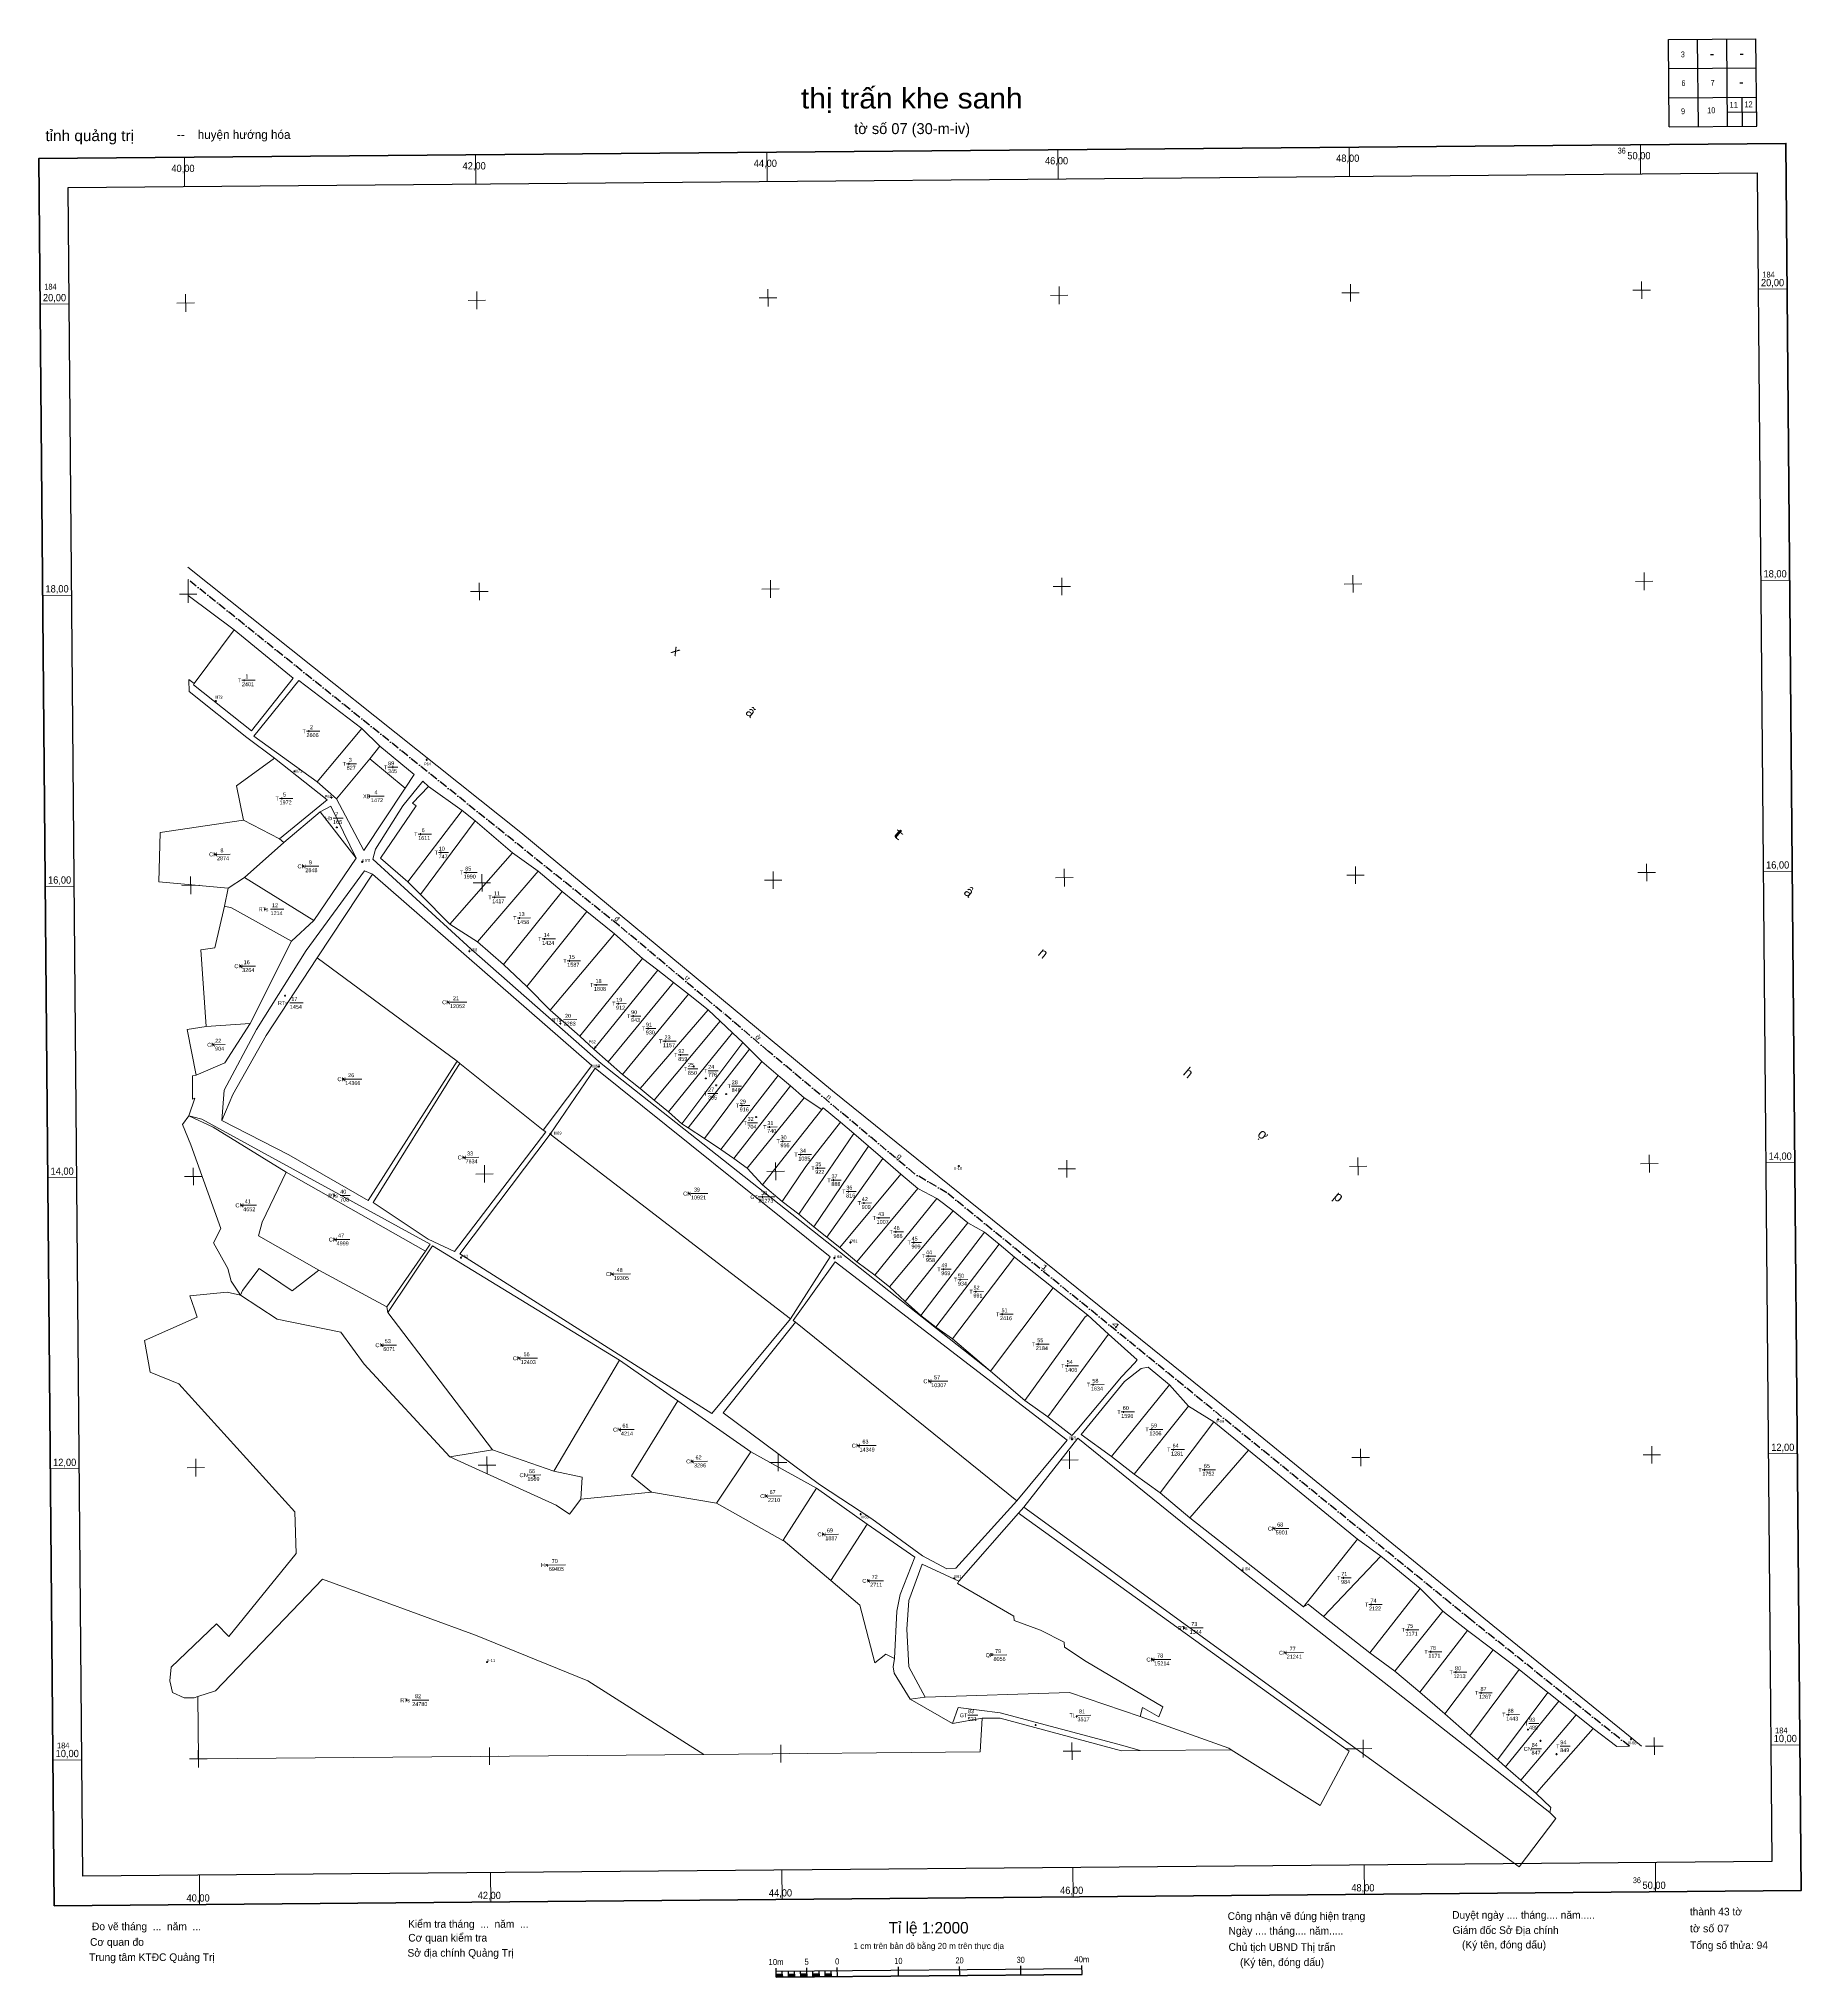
# Model space of a CAD drawing. Header units: metres. Extents: x 550441 to 551652, y 1840340 to 1841671.
import ezdxf
from ezdxf.enums import TextEntityAlignment as Align

# ---------------------------------------------------------------- set-up
doc = ezdxf.new("R2010")
doc.units = ezdxf.units.M
doc.header["$LTSCALE"] = 1.1
doc.linetypes.add('DOT_DASHED', pattern=[7.7, 5, -1.2, 0.3, -1.2])
for name, color, linetype, lineweight in [('10', 7, 'Continuous', 13), ('11', 7, 'Continuous', 13), ('13', 7, 'Continuous', 13), ('34', 7, 'Continuous', 13), ('63', 7, 'Continuous', 13)]:
    doc.layers.add(name, color=color, linetype=linetype, lineweight=lineweight)
doc.layers.add('12', color=7, linetype='Continuous')

msp = doc.modelspace()

# ---------------------------------------------------------------- hatches: boundary and pattern name
at = {"layer": '10'}
for points in [[(550563.054, 1841216.54, 1), (550562.904, 1841216.54, 1)], [(550707.819, 1841176.17, 1), (550707.669, 1841176.17, 1)], [(550617.041, 1841168.309, 1), (550616.891, 1841168.309, 1)], [(550642.467, 1841150.305, 1), (550642.317, 1841150.305, 1)], [(550663.568, 1841106.096, 1), (550663.418, 1841106.096, 1)], [(550737.125, 1841044.693, 1), (550736.975, 1841044.693, 1)], [(550823.594, 1840978.728, 1), (550823.444, 1840978.728, 1)], [(550826.054, 1840965.554, 1), (550825.904, 1840965.554, 1)], [(550792.818, 1840919.469, 1), (550792.668, 1840919.469, 1)], [(551073.201, 1840897.224, 1), (551073.051, 1840897.224, 1)], [(550998.771, 1840844.745, 1), (550998.621, 1840844.745, 1)], [(550731.357, 1840834.3, 1), (550731.207, 1840834.3, 1)], [(550987.665, 1840834.04, 1), (550987.515, 1840834.04, 1)], [(551251.205, 1840723.225, 1), (551251.055, 1840723.225, 1)], [(551150.941, 1840709.572, 1), (551150.791, 1840709.572, 1)], [(551005.789, 1840658.207, 1), (551005.639, 1840658.207, 1)], [(551267.818, 1840619.626, 1), (551267.668, 1840619.626, 1)], [(551069.96, 1840614.092, 1), (551069.81, 1840614.092, 1)], [(550749.271, 1840556.646, 1), (550749.121, 1840556.646, 1)], [(551534.693, 1840503.705, 1), (551534.543, 1840503.705, 1)]]:
    msp.add_hatch(color=256, dxfattribs=at).paths.add_polyline_path(points)
at = {"layer": '11'}
for points in [[(550582.5, 1841230.804, 1), (550582.35, 1841230.804, 1)], [(550582.5, 1841230.804, 1), (550582.35, 1841230.804, 1)], [(550626.875, 1841195.851, 1), (550626.725, 1841195.851, 1)], [(550626.875, 1841195.851, 1), (550626.725, 1841195.851, 1)], [(550654.434, 1841173.478, 1), (550654.284, 1841173.478, 1)], [(550654.434, 1841173.478, 1), (550654.284, 1841173.478, 1)], [(550684.497, 1841171.122, 1), (550684.347, 1841171.122, 1)], [(550684.497, 1841171.122, 1), (550684.347, 1841171.122, 1)], [(550608.364, 1841149.62, 1), (550608.214, 1841149.62, 1)], [(550608.364, 1841149.62, 1), (550608.214, 1841149.62, 1)], [(550668.416, 1841151.166, 1), (550668.266, 1841151.166, 1)], [(550668.416, 1841151.166, 1), (550668.266, 1841151.166, 1)], [(550646.079, 1841129.775, 1), (550645.929, 1841129.775, 1)], [(550646.079, 1841129.775, 1), (550645.929, 1841129.775, 1)], [(550703.525, 1841125.159, 1), (550703.375, 1841125.159, 1)], [(550703.525, 1841125.159, 1), (550703.375, 1841125.159, 1)], [(550562.691, 1841111.28, 1), (550562.541, 1841111.28, 1)], [(550562.691, 1841111.28, 1), (550562.541, 1841111.28, 1)], [(550717.562, 1841112.525, 1), (550717.412, 1841112.525, 1)], [(550717.562, 1841112.525, 1), (550717.412, 1841112.525, 1)], [(550623.398, 1841103.073, 1), (550623.248, 1841103.073, 1)], [(550623.398, 1841103.073, 1), (550623.248, 1841103.073, 1)], [(550734.828, 1841098.76, 1), (550734.678, 1841098.76, 1)], [(550734.828, 1841098.76, 1), (550734.678, 1841098.76, 1)], [(550754.432, 1841081.805, 1), (550754.282, 1841081.805, 1)], [(550754.432, 1841081.805, 1), (550754.282, 1841081.805, 1)], [(550596.793, 1841073.558, 1), (550596.643, 1841073.558, 1)], [(550596.793, 1841073.558, 1), (550596.643, 1841073.558, 1)], [(550771.472, 1841067.568, 1), (550771.322, 1841067.568, 1)], [(550771.472, 1841067.568, 1), (550771.322, 1841067.568, 1)], [(550788.674, 1841053.182, 1), (550788.524, 1841053.182, 1)], [(550788.674, 1841053.182, 1), (550788.524, 1841053.182, 1)], [(550580.029, 1841034.491, 1), (550579.879, 1841034.491, 1)], [(550580.029, 1841034.491, 1), (550579.879, 1841034.491, 1)], [(550805.931, 1841038.187, 1), (550805.781, 1841038.187, 1)], [(550805.931, 1841038.187, 1), (550805.781, 1841038.187, 1)], [(550824.282, 1841021.591, 1), (550824.132, 1841021.591, 1)], [(550824.282, 1841021.591, 1), (550824.132, 1841021.591, 1)], [(550610.558, 1841014.223, 1), (550610.408, 1841014.223, 1)], [(550610.558, 1841014.223, 1), (550610.408, 1841014.223, 1)], [(550722.71, 1841009.715, 1), (550722.56, 1841009.715, 1)], [(550722.71, 1841009.715, 1), (550722.56, 1841009.715, 1)], [(550839.431, 1841008.707, 1), (550839.281, 1841008.707, 1)], [(550839.431, 1841008.707, 1), (550839.281, 1841008.707, 1)], [(550799.619, 1840995.152, 1), (550799.469, 1840995.152, 1)], [(550799.619, 1840995.152, 1), (550799.469, 1840995.152, 1)], [(550849.683, 1841000.209, 1), (550849.533, 1841000.209, 1)], [(550849.683, 1841000.209, 1), (550849.533, 1841000.209, 1)], [(550859.805, 1840991.67, 1), (550859.655, 1840991.67, 1)], [(550859.805, 1840991.67, 1), (550859.655, 1840991.67, 1)], [(550561.385, 1840980.541, 1), (550561.235, 1840980.541, 1)], [(550561.385, 1840980.541, 1), (550561.235, 1840980.541, 1)], [(550871.649, 1840982.895, 1), (550871.499, 1840982.895, 1)], [(550871.649, 1840982.895, 1), (550871.499, 1840982.895, 1)], [(550882.098, 1840973.539, 1), (550881.948, 1840973.539, 1)], [(550882.098, 1840973.539, 1), (550881.948, 1840973.539, 1)], [(550891.186, 1840965.571, 1), (550891.036, 1840965.571, 1)], [(550891.186, 1840965.571, 1), (550891.036, 1840965.571, 1)], [(550650.8, 1840956.909, 1), (550650.65, 1840956.909, 1)], [(550650.8, 1840956.909, 1), (550650.65, 1840956.909, 1)], [(550899.475, 1840957.445, 1), (550899.325, 1840957.445, 1)], [(550899.475, 1840957.445, 1), (550899.325, 1840957.445, 1)], [(550906.594, 1840952.699, 1), (550906.444, 1840952.699, 1)], [(550906.594, 1840952.699, 1), (550906.444, 1840952.699, 1)], [(550913.435, 1840946.71, 1), (550913.285, 1840946.71, 1)], [(550913.435, 1840946.71, 1), (550913.285, 1840946.71, 1)], [(550924.312, 1840938.827, 1), (550924.162, 1840938.827, 1)], [(550924.312, 1840938.827, 1), (550924.162, 1840938.827, 1)], [(550933.998, 1840930.914, 1), (550933.848, 1840930.914, 1)], [(550933.998, 1840930.914, 1), (550933.848, 1840930.914, 1)], [(550943.176, 1840924.036, 1), (550943.026, 1840924.036, 1)], [(550943.176, 1840924.036, 1), (550943.026, 1840924.036, 1)], [(550952.26, 1840914.218, 1), (550952.11, 1840914.218, 1)], [(550952.26, 1840914.218, 1), (550952.11, 1840914.218, 1)], [(550733.36, 1840903.165, 1), (550733.21, 1840903.165, 1)], [(550733.36, 1840903.165, 1), (550733.21, 1840903.165, 1)], [(550964.557, 1840905.077, 1), (550964.407, 1840905.077, 1)], [(550964.557, 1840905.077, 1), (550964.407, 1840905.077, 1)], [(550976.165, 1840895.821, 1), (550976.015, 1840895.821, 1)], [(550976.165, 1840895.821, 1), (550976.015, 1840895.821, 1)], [(550987.225, 1840887.55, 1), (550987.075, 1840887.55, 1)], [(550987.225, 1840887.55, 1), (550987.075, 1840887.55, 1)], [(550580.725, 1840870.277, 1), (550580.575, 1840870.277, 1)], [(550580.725, 1840870.277, 1), (550580.575, 1840870.277, 1)], [(550644.522, 1840876.884, 1), (550644.372, 1840876.884, 1)], [(550644.522, 1840876.884, 1), (550644.372, 1840876.884, 1)], [(550888.2, 1840878.336, 1), (550888.05, 1840878.336, 1)], [(550888.2, 1840878.336, 1), (550888.05, 1840878.336, 1)], [(550938.457, 1840876.106, 1), (550938.307, 1840876.106, 1)], [(550938.457, 1840876.106, 1), (550938.307, 1840876.106, 1)], [(550997.411, 1840879.711, 1), (550997.261, 1840879.711, 1)], [(550997.411, 1840879.711, 1), (550997.261, 1840879.711, 1)], [(551008.047, 1840871.856, 1), (551007.897, 1840871.856, 1)], [(551008.047, 1840871.856, 1), (551007.897, 1840871.856, 1)], [(551018.304, 1840861.628, 1), (551018.154, 1840861.628, 1)], [(551018.304, 1840861.628, 1), (551018.154, 1840861.628, 1)], [(550644.855, 1840846.824, 1), (550644.705, 1840846.824, 1)], [(550644.855, 1840846.824, 1), (550644.705, 1840846.824, 1)], [(551029.905, 1840852.032, 1), (551029.755, 1840852.032, 1)], [(551029.905, 1840852.032, 1), (551029.755, 1840852.032, 1)], [(551042.236, 1840844.712, 1), (551042.086, 1840844.712, 1)], [(551042.236, 1840844.712, 1), (551042.086, 1840844.712, 1)], [(551052.116, 1840835.381, 1), (551051.966, 1840835.381, 1)], [(551052.116, 1840835.381, 1), (551051.966, 1840835.381, 1)], [(550835.116, 1840823.085, 1), (550834.966, 1840823.085, 1)], [(550835.116, 1840823.085, 1), (550834.966, 1840823.085, 1)], [(551062.682, 1840826.375, 1), (551062.532, 1840826.375, 1)], [(551062.682, 1840826.375, 1), (551062.532, 1840826.375, 1)], [(551074.102, 1840819.227, 1), (551073.952, 1840819.227, 1)], [(551074.102, 1840819.227, 1), (551073.952, 1840819.227, 1)], [(551084.761, 1840811.002, 1), (551084.611, 1840811.002, 1)], [(551084.761, 1840811.002, 1), (551084.611, 1840811.002, 1)], [(551103.032, 1840795.486, 1), (551102.882, 1840795.486, 1)], [(551103.032, 1840795.486, 1), (551102.882, 1840795.486, 1)], [(550676.852, 1840774.272, 1), (550676.702, 1840774.272, 1)], [(550676.852, 1840774.272, 1), (550676.702, 1840774.272, 1)], [(550771.237, 1840765.3, 1), (550771.087, 1840765.3, 1)], [(550771.237, 1840765.3, 1), (550771.087, 1840765.3, 1)], [(551127.626, 1840774.916, 1), (551127.476, 1840774.916, 1)], [(551127.626, 1840774.916, 1), (551127.476, 1840774.916, 1)], [(551053.097, 1840749.45, 1), (551052.947, 1840749.45, 1)], [(551053.097, 1840749.45, 1), (551052.947, 1840749.45, 1)], [(551147.782, 1840760.016, 1), (551147.632, 1840760.016, 1)], [(551147.782, 1840760.016, 1), (551147.632, 1840760.016, 1)], [(551165.431, 1840747.094, 1), (551165.281, 1840747.094, 1)], [(551165.431, 1840747.094, 1), (551165.281, 1840747.094, 1)], [(551186.289, 1840728.391, 1), (551186.139, 1840728.391, 1)], [(551186.289, 1840728.391, 1), (551186.139, 1840728.391, 1)], [(550840.05, 1840716.274, 1), (550839.9, 1840716.274, 1)], [(550840.05, 1840716.274, 1), (550839.9, 1840716.274, 1)], [(551205.6, 1840716.392, 1), (551205.45, 1840716.392, 1)], [(551205.6, 1840716.392, 1), (551205.45, 1840716.392, 1)], [(551003.906, 1840705.26, 1), (551003.756, 1840705.26, 1)], [(551003.906, 1840705.26, 1), (551003.756, 1840705.26, 1)], [(551220.497, 1840702.536, 1), (551220.347, 1840702.536, 1)], [(551220.497, 1840702.536, 1), (551220.347, 1840702.536, 1)], [(550781.673, 1840684.381, 1), (550781.523, 1840684.381, 1)], [(550781.673, 1840684.381, 1), (550781.523, 1840684.381, 1)], [(550890.239, 1840694.418, 1), (550890.089, 1840694.418, 1)], [(550890.239, 1840694.418, 1), (550890.089, 1840694.418, 1)], [(551241.963, 1840688.697, 1), (551241.813, 1840688.697, 1)], [(551241.963, 1840688.697, 1), (551241.813, 1840688.697, 1)], [(550941.074, 1840670.629, 1), (550940.924, 1840670.629, 1)], [(550941.074, 1840670.629, 1), (550940.924, 1840670.629, 1)], [(550980.405, 1840644.33, 1), (550980.255, 1840644.33, 1)], [(550980.405, 1840644.33, 1), (550980.255, 1840644.33, 1)], [(551289.605, 1840648.354, 1), (551289.455, 1840648.354, 1)], [(551289.605, 1840648.354, 1), (551289.455, 1840648.354, 1)], [(550790.565, 1840623.274, 1), (550790.415, 1840623.274, 1)], [(550790.565, 1840623.274, 1), (550790.415, 1840623.274, 1)], [(551011.186, 1840612.457, 1), (551011.036, 1840612.457, 1)], [(551011.186, 1840612.457, 1), (551011.036, 1840612.457, 1)], [(551337.24, 1840614.449, 1), (551337.09, 1840614.449, 1)], [(551337.24, 1840614.449, 1), (551337.09, 1840614.449, 1)], [(551356.395, 1840596.161, 1), (551356.245, 1840596.161, 1)], [(551356.395, 1840596.161, 1), (551356.245, 1840596.161, 1)], [(551227.897, 1840580.021, 1), (551227.747, 1840580.021, 1)], [(551227.897, 1840580.021, 1), (551227.747, 1840580.021, 1)], [(551381.521, 1840578.815, 1), (551381.371, 1840578.815, 1)], [(551381.521, 1840578.815, 1), (551381.371, 1840578.815, 1)], [(551297.219, 1840563.071, 1), (551297.069, 1840563.071, 1)], [(551297.219, 1840563.071, 1), (551297.069, 1840563.071, 1)], [(551397.169, 1840563.716, 1), (551397.019, 1840563.716, 1)], [(551397.169, 1840563.716, 1), (551397.019, 1840563.716, 1)], [(551095.882, 1840561.48, 1), (551095.732, 1840561.48, 1)], [(551095.882, 1840561.48, 1), (551095.732, 1840561.48, 1)], [(551206.262, 1840558.387, 1), (551206.112, 1840558.387, 1)], [(551206.262, 1840558.387, 1), (551206.112, 1840558.387, 1)], [(551414.408, 1840549.68, 1), (551414.258, 1840549.68, 1)], [(551414.408, 1840549.68, 1), (551414.258, 1840549.68, 1)], [(550694.061, 1840530.462, 1), (550693.911, 1840530.462, 1)], [(550694.061, 1840530.462, 1), (550693.911, 1840530.462, 1)], [(551431.907, 1840535.556, 1), (551431.757, 1840535.556, 1)], [(551431.907, 1840535.556, 1), (551431.757, 1840535.556, 1)], [(551125.915, 1840513.404, 1), (551125.765, 1840513.404, 1)], [(551125.915, 1840513.404, 1), (551125.765, 1840513.404, 1)], [(551154.047, 1840519.289, 1), (551153.897, 1840519.289, 1)], [(551154.047, 1840519.289, 1), (551153.897, 1840519.289, 1)], [(551450.544, 1840520.523, 1), (551450.394, 1840520.523, 1)], [(551450.544, 1840520.523, 1), (551450.394, 1840520.523, 1)], [(551463.981, 1840510.263, 1), (551463.831, 1840510.263, 1)], [(551463.981, 1840510.263, 1), (551463.831, 1840510.263, 1)], [(551472.535, 1840502.63, 1), (551472.385, 1840502.63, 1)], [(551472.535, 1840502.63, 1), (551472.385, 1840502.63, 1)], [(551483.604, 1840493.369, 1), (551483.454, 1840493.369, 1)], [(551483.604, 1840493.369, 1), (551483.454, 1840493.369, 1)]]:
    msp.add_hatch(color=256, dxfattribs=at).paths.add_polyline_path(points)
at = {"layer": '63'}
for points in [[(550947.75, 1840340.24), (550947.73, 1840342.34), (550951.93, 1840342.38), (550951.95, 1840340.28)], [(550956.15, 1840340.32), (550956.13, 1840342.42), (550960.33, 1840342.45), (550960.35, 1840340.35)], [(550964.55, 1840340.39), (550964.53, 1840342.49), (550968.73, 1840342.53), (550968.75, 1840340.43)], [(550972.95, 1840340.46), (550972.93, 1840342.56), (550977.13, 1840342.6), (550977.14, 1840340.5)], [(550981.34, 1840340.54), (550981.32, 1840342.64), (550985.52, 1840342.67), (550985.54, 1840340.57)]]:
    msp.add_hatch(color=256, dxfattribs=at).paths.add_polyline_path(points)

# ---------------------------------------------------------------- linework, layer by layer
at = {"layer": '10'}
for p, q in [((550562.66, 1841216.53), (550562.35, 1841216.53)), ((550562.96, 1841217.16), (550562.97, 1841216.84)), ((550562.97, 1841216.22), (550562.98, 1841215.91)), ((550563.6, 1841216.54), (550563.29, 1841216.54)), ((550707.43, 1841176.17), (550707.12, 1841176.16)), ((550707.73, 1841176.79), (550707.73, 1841176.48)), ((550707.74, 1841175.85), (550707.74, 1841175.54)), ((550708.37, 1841176.17), (550708.05, 1841176.17)), ((550616.65, 1841168.3), (550616.34, 1841168.3)), ((550616.95, 1841168.93), (550616.96, 1841168.62)), ((550616.96, 1841167.99), (550616.96, 1841167.68)), ((550617.59, 1841168.31), (550617.28, 1841168.31)), ((550642.07, 1841150.3), (550641.76, 1841150.3)), ((550642.38, 1841150.92), (550642.39, 1841150.61)), ((550642.39, 1841149.98), (550642.4, 1841149.67)), ((550643.01, 1841150.31), (550642.7, 1841150.31)), ((550663.17, 1841106.09), (550662.86, 1841106.08)), ((550663.49, 1841106.72), (550663.49, 1841106.4)), ((550663.49, 1841105.78), (550663.5, 1841105.47)), ((550664.11, 1841106.09), (550663.8, 1841106.09)), ((550736.73, 1841044.69), (550736.42, 1841044.68)), ((550737.04, 1841045.31), (550737.04, 1841045)), ((550737.04, 1841044.38), (550737.05, 1841044.07)), ((550737.67, 1841044.69), (550737.36, 1841044.69)), ((550823.2, 1840978.72), (550822.89, 1840978.72)), ((550823.51, 1840979.35), (550823.51, 1840979.03)), ((550823.52, 1840978.41), (550823.52, 1840978.1)), ((550824.14, 1840978.73), (550823.83, 1840978.72)), ((550825.66, 1840965.54), (550825.35, 1840965.54)), ((550825.97, 1840966.18), (550825.97, 1840965.87)), ((550825.97, 1840965.24), (550825.98, 1840964.93)), ((550826.6, 1840965.55), (550826.28, 1840965.55)), ((550792.42, 1840919.46), (550792.11, 1840919.46)), ((550792.73, 1840920.09), (550792.73, 1840919.78)), ((550792.74, 1840919.16), (550792.74, 1840918.84)), ((550793.36, 1840919.47), (550793.05, 1840919.47)), ((551072.81, 1840897.21), (551072.5, 1840897.21)), ((551073.11, 1840897.84), (551073.12, 1840897.53)), ((551073.12, 1840896.91), (551073.12, 1840896.6)), ((551073.75, 1840897.22), (551073.43, 1840897.22)), ((550998.38, 1840844.73), (550998.07, 1840844.73)), ((550998.68, 1840845.37), (550998.68, 1840845.06)), ((550998.69, 1840844.43), (550998.69, 1840844.12)), ((550999.32, 1840844.74), (550999.01, 1840844.74)), ((550730.96, 1840834.3), (550730.65, 1840834.29)), ((550731.27, 1840834.92), (550731.27, 1840834.61)), ((550731.28, 1840833.98), (550731.28, 1840833.67)), ((550731.9, 1840834.3), (550731.59, 1840834.3)), ((550987.27, 1840834.03), (550986.96, 1840834.03)), ((550987.58, 1840834.66), (550987.58, 1840834.35)), ((550987.59, 1840833.72), (550987.59, 1840833.41)), ((550988.21, 1840834.04), (550987.89, 1840834.03)), ((551250.81, 1840723.22), (551250.5, 1840723.22)), ((551251.12, 1840723.84), (551251.13, 1840723.53)), ((551251.13, 1840722.9), (551251.13, 1840722.6)), ((551251.75, 1840723.23), (551251.44, 1840723.23)), ((551150.55, 1840709.57), (551150.23, 1840709.57)), ((551150.86, 1840710.19), (551150.86, 1840709.88)), ((551150.87, 1840709.25), (551150.87, 1840708.94)), ((551151.48, 1840709.58), (551151.17, 1840709.57)), ((551005.4, 1840658.2), (551005.09, 1840658.2)), ((551005.7, 1840658.82), (551005.7, 1840658.51)), ((551005.71, 1840657.89), (551005.71, 1840657.57)), ((551006.34, 1840658.21), (551006.02, 1840658.21)), ((551267.42, 1840619.62), (551267.11, 1840619.62)), ((551267.74, 1840620.25), (551267.74, 1840619.94)), ((551267.74, 1840619.31), (551267.75, 1840619)), ((551268.36, 1840619.63), (551268.05, 1840619.63)), ((551069.57, 1840614.08), (551069.26, 1840614.08)), ((551069.87, 1840614.72), (551069.88, 1840614.4)), ((551069.88, 1840613.78), (551069.88, 1840613.47)), ((551070.51, 1840614.09), (551070.19, 1840614.09)), ((550748.88, 1840556.64), (550748.57, 1840556.64)), ((550749.18, 1840557.26), (550749.19, 1840556.95)), ((550749.19, 1840556.32), (550749.19, 1840556.01)), ((550749.82, 1840556.65), (550749.51, 1840556.65)), ((551534.3, 1840503.7), (551533.99, 1840503.69)), ((551534.61, 1840504.33), (551534.61, 1840504.01)), ((551534.61, 1840503.39), (551534.62, 1840503.08)), ((551535.24, 1840503.7), (551534.92, 1840503.7))]:
    msp.add_line(p, q, dxfattribs=at)
for centre, radius in [((550562.979, 1841216.54), 0.312), ((550562.979, 1841216.54), 0.075), ((550707.744, 1841176.17), 0.312), ((550707.744, 1841176.17), 0.075), ((550616.966, 1841168.309), 0.312), ((550616.966, 1841168.309), 0.075), ((550642.392, 1841150.305), 0.312), ((550642.392, 1841150.305), 0.075), ((550663.493, 1841106.096), 0.312), ((550663.493, 1841106.096), 0.075), ((550737.05, 1841044.693), 0.312), ((550737.05, 1841044.693), 0.075), ((550823.519, 1840978.728), 0.312), ((550823.519, 1840978.728), 0.075), ((550825.979, 1840965.554), 0.312), ((550825.979, 1840965.554), 0.075), ((550792.743, 1840919.469), 0.312), ((550792.743, 1840919.469), 0.075), ((551073.126, 1840897.224), 0.312), ((551073.126, 1840897.224), 0.075), ((550998.696, 1840844.745), 0.312), ((550998.696, 1840844.745), 0.075), ((550731.282, 1840834.3), 0.312), ((550731.282, 1840834.3), 0.075), ((550987.59, 1840834.04), 0.312), ((550987.59, 1840834.04), 0.075), ((551251.13, 1840723.225), 0.312), ((551251.13, 1840723.225), 0.075), ((551150.866, 1840709.572), 0.312), ((551150.866, 1840709.572), 0.075), ((551005.714, 1840658.207), 0.312), ((551005.714, 1840658.207), 0.075), ((551267.743, 1840619.626), 0.312), ((551267.743, 1840619.626), 0.075), ((551069.885, 1840614.092), 0.312), ((551069.885, 1840614.092), 0.075), ((550749.196, 1840556.646), 0.312), ((550749.196, 1840556.646), 0.075), ((551534.618, 1840503.705), 0.312), ((551534.618, 1840503.705), 0.075)]:
    msp.add_circle(centre, radius, dxfattribs=at)
at = {"layer": '11'}
for p, q in [((550582.11, 1841230.8), (550581.8, 1841230.79)), ((550582.11, 1841230.8), (550581.8, 1841230.79)), ((550582.41, 1841231.43), (550582.42, 1841231.11)), ((550582.41, 1841231.43), (550582.42, 1841231.11)), ((550582.42, 1841230.49), (550582.43, 1841230.17)), ((550582.42, 1841230.49), (550582.43, 1841230.17)), ((550583.04, 1841230.8), (550582.73, 1841230.8)), ((550583.04, 1841230.8), (550582.73, 1841230.8)), ((550626.49, 1841195.84), (550626.18, 1841195.84)), ((550626.49, 1841195.84), (550626.18, 1841195.84)), ((550626.79, 1841196.47), (550626.79, 1841196.16)), ((550626.79, 1841196.47), (550626.79, 1841196.16)), ((550626.8, 1841195.54), (550626.8, 1841195.23)), ((550626.8, 1841195.54), (550626.8, 1841195.23)), ((550627.41, 1841195.85), (550627.1, 1841195.85)), ((550627.41, 1841195.85), (550627.1, 1841195.85)), ((550654.04, 1841173.47), (550653.72, 1841173.47)), ((550654.04, 1841173.47), (550653.72, 1841173.47)), ((550654.35, 1841174.09), (550654.35, 1841173.78)), ((550654.35, 1841174.09), (550654.35, 1841173.78)), ((550654.36, 1841173.16), (550654.36, 1841172.85)), ((550654.36, 1841173.16), (550654.36, 1841172.85)), ((550654.98, 1841173.48), (550654.66, 1841173.48)), ((550654.98, 1841173.48), (550654.66, 1841173.48)), ((550684.11, 1841171.11), (550683.8, 1841171.11)), ((550684.11, 1841171.11), (550683.8, 1841171.11)), ((550684.41, 1841171.74), (550684.41, 1841171.43)), ((550684.41, 1841171.74), (550684.41, 1841171.43)), ((550684.42, 1841170.81), (550684.42, 1841170.5)), ((550684.42, 1841170.81), (550684.42, 1841170.5)), ((550685.04, 1841171.12), (550684.73, 1841171.12)), ((550685.04, 1841171.12), (550684.73, 1841171.12)), ((550607.97, 1841149.61), (550607.66, 1841149.61)), ((550607.97, 1841149.61), (550607.66, 1841149.61)), ((550608.28, 1841150.24), (550608.28, 1841149.93)), ((550608.28, 1841150.24), (550608.28, 1841149.93)), ((550608.29, 1841149.31), (550608.29, 1841149)), ((550608.29, 1841149.31), (550608.29, 1841149)), ((550608.9, 1841149.62), (550608.59, 1841149.62)), ((550608.9, 1841149.62), (550608.59, 1841149.62)), ((550668.03, 1841151.16), (550667.72, 1841151.16)), ((550668.03, 1841151.16), (550667.72, 1841151.16)), ((550668.33, 1841151.78), (550668.33, 1841151.47)), ((550668.33, 1841151.78), (550668.33, 1841151.47)), ((550668.34, 1841150.85), (550668.34, 1841150.54)), ((550668.34, 1841150.85), (550668.34, 1841150.54)), ((550668.96, 1841151.17), (550668.65, 1841151.16)), ((550668.96, 1841151.17), (550668.65, 1841151.16)), ((550645.69, 1841129.77), (550645.37, 1841129.76)), ((550645.69, 1841129.77), (550645.37, 1841129.76)), ((550645.99, 1841130.39), (550646, 1841130.08)), ((550645.99, 1841130.39), (550646, 1841130.08)), ((550646, 1841129.46), (550646, 1841129.15)), ((550646, 1841129.46), (550646, 1841129.15)), ((550646.63, 1841129.78), (550646.31, 1841129.77)), ((550646.63, 1841129.78), (550646.31, 1841129.77)), ((550703.14, 1841125.15), (550702.82, 1841125.15)), ((550703.14, 1841125.15), (550702.82, 1841125.15)), ((550703.44, 1841125.77), (550703.44, 1841125.46)), ((550703.44, 1841125.77), (550703.44, 1841125.46)), ((550703.45, 1841124.84), (550703.45, 1841124.53)), ((550703.45, 1841124.84), (550703.45, 1841124.53)), ((550704.07, 1841125.16), (550703.75, 1841125.16)), ((550704.07, 1841125.16), (550703.75, 1841125.16)), ((550562.3, 1841111.27), (550561.99, 1841111.27)), ((550562.3, 1841111.27), (550561.99, 1841111.27)), ((550562.61, 1841111.9), (550562.61, 1841111.59)), ((550562.61, 1841111.9), (550562.61, 1841111.59)), ((550562.61, 1841110.97), (550562.62, 1841110.65)), ((550562.61, 1841110.97), (550562.62, 1841110.65)), ((550563.23, 1841111.28), (550562.92, 1841111.28)), ((550563.23, 1841111.28), (550562.92, 1841111.28)), ((550717.17, 1841112.52), (550716.86, 1841112.51)), ((550717.17, 1841112.52), (550716.86, 1841112.51)), ((550717.48, 1841113.14), (550717.48, 1841112.83)), ((550717.48, 1841113.14), (550717.48, 1841112.83)), ((550717.48, 1841112.21), (550717.49, 1841111.9)), ((550717.48, 1841112.21), (550717.49, 1841111.9)), ((550718.1, 1841112.53), (550717.79, 1841112.52)), ((550718.1, 1841112.53), (550717.79, 1841112.52)), ((550623.01, 1841103.07), (550622.69, 1841103.06)), ((550623.01, 1841103.07), (550622.69, 1841103.06)), ((550623.31, 1841103.7), (550623.32, 1841103.38)), ((550623.31, 1841103.7), (550623.32, 1841103.38)), ((550623.32, 1841102.76), (550623.32, 1841102.44)), ((550623.32, 1841102.76), (550623.32, 1841102.44)), ((550623.95, 1841103.07), (550623.63, 1841103.07)), ((550623.95, 1841103.07), (550623.63, 1841103.07)), ((550734.44, 1841098.75), (550734.12, 1841098.75)), ((550734.44, 1841098.75), (550734.12, 1841098.75)), ((550734.74, 1841099.37), (550734.75, 1841099.06)), ((550734.74, 1841099.37), (550734.75, 1841099.06)), ((550734.75, 1841098.44), (550734.75, 1841098.13)), ((550734.75, 1841098.44), (550734.75, 1841098.13)), ((550735.38, 1841098.76), (550735.06, 1841098.76)), ((550735.38, 1841098.76), (550735.06, 1841098.76)), ((550754.04, 1841081.8), (550753.72, 1841081.79)), ((550754.04, 1841081.8), (550753.72, 1841081.79)), ((550754.35, 1841082.43), (550754.35, 1841082.11)), ((550754.35, 1841082.43), (550754.35, 1841082.11)), ((550754.98, 1841081.81), (550754.66, 1841081.8)), ((550754.98, 1841081.81), (550754.66, 1841081.8)), ((550596.4, 1841073.55), (550596.09, 1841073.55)), ((550596.4, 1841073.55), (550596.09, 1841073.55)), ((550596.71, 1841074.17), (550596.71, 1841073.86)), ((550596.71, 1841074.17), (550596.71, 1841073.86)), ((550596.72, 1841073.24), (550596.72, 1841072.93)), ((550596.72, 1841073.24), (550596.72, 1841072.93)), ((550597.33, 1841073.56), (550597.02, 1841073.56)), ((550597.33, 1841073.56), (550597.02, 1841073.56)), ((550754.35, 1841081.49), (550754.36, 1841081.17)), ((550754.35, 1841081.49), (550754.36, 1841081.17)), ((550771.08, 1841067.56), (550770.76, 1841067.56)), ((550771.08, 1841067.56), (550770.76, 1841067.56)), ((550771.39, 1841068.18), (550771.39, 1841067.87)), ((550771.39, 1841068.18), (550771.39, 1841067.87)), ((550771.4, 1841067.25), (550771.4, 1841066.94)), ((550771.4, 1841067.25), (550771.4, 1841066.94)), ((550772.02, 1841067.57), (550771.7, 1841067.57)), ((550772.02, 1841067.57), (550771.7, 1841067.57)), ((550788.28, 1841053.17), (550787.96, 1841053.17)), ((550788.28, 1841053.17), (550787.96, 1841053.17)), ((550788.59, 1841053.8), (550788.59, 1841053.49)), ((550788.59, 1841053.8), (550788.59, 1841053.49)), ((550788.6, 1841052.87), (550788.6, 1841052.56)), ((550788.6, 1841052.87), (550788.6, 1841052.56)), ((550789.22, 1841053.18), (550788.9, 1841053.18)), ((550789.22, 1841053.18), (550788.9, 1841053.18)), ((550579.64, 1841034.48), (550579.32, 1841034.48)), ((550579.64, 1841034.48), (550579.32, 1841034.48)), ((550579.94, 1841035.12), (550579.95, 1841034.8)), ((550579.94, 1841035.12), (550579.95, 1841034.8)), ((550579.95, 1841034.18), (550579.95, 1841033.86)), ((550579.95, 1841034.18), (550579.95, 1841033.86)), ((550580.58, 1841034.49), (550580.26, 1841034.49)), ((550580.58, 1841034.49), (550580.26, 1841034.49)), ((550805.54, 1841038.18), (550805.23, 1841038.18)), ((550805.54, 1841038.18), (550805.23, 1841038.18)), ((550805.85, 1841038.81), (550805.85, 1841038.49)), ((550805.85, 1841038.81), (550805.85, 1841038.49)), ((550805.85, 1841037.87), (550805.86, 1841037.55)), ((550805.85, 1841037.87), (550805.86, 1841037.55)), ((550806.47, 1841038.19), (550806.16, 1841038.18)), ((550806.47, 1841038.19), (550806.16, 1841038.18)), ((550823.89, 1841021.58), (550823.57, 1841021.58)), ((550823.89, 1841021.58), (550823.57, 1841021.58)), ((550824.2, 1841022.22), (550824.2, 1841021.9)), ((550824.2, 1841022.22), (550824.2, 1841021.9)), ((550824.2, 1841021.28), (550824.21, 1841020.96)), ((550824.2, 1841021.28), (550824.21, 1841020.96)), ((550824.83, 1841021.59), (550824.51, 1841021.59)), ((550824.83, 1841021.59), (550824.51, 1841021.59)), ((550610.17, 1841014.22), (550609.85, 1841014.21)), ((550610.17, 1841014.22), (550609.85, 1841014.21)), ((550610.47, 1841014.85), (550610.48, 1841014.53)), ((550610.47, 1841014.85), (550610.48, 1841014.53)), ((550610.48, 1841013.91), (550610.48, 1841013.59)), ((550610.48, 1841013.91), (550610.48, 1841013.59)), ((550611.11, 1841014.22), (550610.79, 1841014.22)), ((550611.11, 1841014.22), (550610.79, 1841014.22)), ((550722.32, 1841009.71), (550722, 1841009.7)), ((550722.32, 1841009.71), (550722, 1841009.7)), ((550722.63, 1841010.33), (550722.63, 1841010.02)), ((550722.63, 1841010.33), (550722.63, 1841010.02)), ((550722.63, 1841009.4), (550722.64, 1841009.09)), ((550722.63, 1841009.4), (550722.64, 1841009.09)), ((550723.26, 1841009.72), (550722.94, 1841009.71)), ((550723.26, 1841009.72), (550722.94, 1841009.71)), ((550839.04, 1841008.7), (550838.72, 1841008.7)), ((550839.04, 1841008.7), (550838.72, 1841008.7)), ((550839.35, 1841009.33), (550839.35, 1841009.01)), ((550839.35, 1841009.33), (550839.35, 1841009.01)), ((550839.35, 1841008.39), (550839.36, 1841008.07)), ((550839.35, 1841008.39), (550839.36, 1841008.07)), ((550839.98, 1841008.71), (550839.66, 1841008.7)), ((550839.98, 1841008.71), (550839.66, 1841008.7)), ((550799.23, 1840995.14), (550798.91, 1840995.14)), ((550799.23, 1840995.14), (550798.91, 1840995.14)), ((550799.53, 1840995.77), (550799.54, 1840995.46)), ((550799.53, 1840995.77), (550799.54, 1840995.46)), ((550799.54, 1840994.84), (550799.54, 1840994.53)), ((550799.54, 1840994.84), (550799.54, 1840994.53)), ((550800.17, 1840995.15), (550799.85, 1840995.15)), ((550800.17, 1840995.15), (550799.85, 1840995.15)), ((550849.29, 1841000.2), (550848.97, 1841000.2)), ((550849.29, 1841000.2), (550848.97, 1841000.2)), ((550849.6, 1841000.82), (550849.6, 1841000.51)), ((550849.6, 1841000.82), (550849.6, 1841000.51)), ((550849.61, 1840999.89), (550849.61, 1840999.58)), ((550849.61, 1840999.89), (550849.61, 1840999.58)), ((550850.23, 1841000.21), (550849.91, 1841000.21)), ((550850.23, 1841000.21), (550849.91, 1841000.21)), ((550859.42, 1840991.66), (550859.11, 1840991.66)), ((550859.42, 1840991.66), (550859.11, 1840991.66)), ((550859.72, 1840992.29), (550859.72, 1840991.97)), ((550859.72, 1840992.29), (550859.72, 1840991.97)), ((550859.73, 1840991.35), (550859.73, 1840991.03)), ((550859.73, 1840991.35), (550859.73, 1840991.03)), ((550860.34, 1840991.67), (550860.03, 1840991.67)), ((550860.34, 1840991.67), (550860.03, 1840991.67)), ((550561, 1840980.53), (550560.68, 1840980.53)), ((550561, 1840980.53), (550560.68, 1840980.53)), ((550561.3, 1840981.17), (550561.3, 1840980.85)), ((550561.3, 1840981.17), (550561.3, 1840980.85)), ((550561.31, 1840980.23), (550561.31, 1840979.91)), ((550561.31, 1840980.23), (550561.31, 1840979.91)), ((550561.94, 1840980.54), (550561.62, 1840980.54)), ((550561.94, 1840980.54), (550561.62, 1840980.54)), ((550871.26, 1840982.89), (550870.94, 1840982.88)), ((550871.26, 1840982.89), (550870.94, 1840982.88)), ((550871.56, 1840983.52), (550871.57, 1840983.2)), ((550871.56, 1840983.52), (550871.57, 1840983.2)), ((550871.57, 1840982.58), (550871.57, 1840982.26)), ((550871.57, 1840982.58), (550871.57, 1840982.26)), ((550872.2, 1840982.9), (550871.88, 1840982.89)), ((550872.2, 1840982.9), (550871.88, 1840982.89)), ((550881.71, 1840973.53), (550881.4, 1840973.53)), ((550881.71, 1840973.53), (550881.4, 1840973.53)), ((550882.01, 1840974.15), (550882.02, 1840973.84)), ((550882.01, 1840974.15), (550882.02, 1840973.84)), ((550882.02, 1840973.22), (550882.02, 1840972.91)), ((550882.02, 1840973.22), (550882.02, 1840972.91)), ((550882.64, 1840973.54), (550882.33, 1840973.54)), ((550882.64, 1840973.54), (550882.33, 1840973.54)), ((550890.8, 1840965.56), (550890.49, 1840965.56)), ((550890.8, 1840965.56), (550890.49, 1840965.56)), ((550891.1, 1840966.2), (550891.1, 1840965.88)), ((550891.1, 1840966.2), (550891.1, 1840965.88)), ((550891.11, 1840965.26), (550891.11, 1840964.94)), ((550891.11, 1840965.26), (550891.11, 1840964.94)), ((550891.73, 1840965.57), (550891.42, 1840965.57)), ((550891.73, 1840965.57), (550891.42, 1840965.57)), ((550650.41, 1840956.9), (550650.1, 1840956.9)), ((550650.41, 1840956.9), (550650.1, 1840956.9)), ((550650.71, 1840957.53), (550650.72, 1840957.21)), ((550650.71, 1840957.53), (550650.72, 1840957.21)), ((550650.72, 1840956.59), (550650.73, 1840956.27)), ((550650.72, 1840956.59), (550650.73, 1840956.27)), ((550651.34, 1840956.91), (550651.03, 1840956.91)), ((550651.34, 1840956.91), (550651.03, 1840956.91)), ((550899.08, 1840957.44), (550898.78, 1840957.43)), ((550899.08, 1840957.44), (550898.78, 1840957.43)), ((550899.39, 1840958.07), (550899.39, 1840957.75)), ((550899.39, 1840958.07), (550899.39, 1840957.75)), ((550899.4, 1840957.13), (550899.4, 1840956.81)), ((550899.4, 1840957.13), (550899.4, 1840956.81)), ((550900.01, 1840957.45), (550899.7, 1840957.44)), ((550900.01, 1840957.45), (550899.7, 1840957.44)), ((550906.2, 1840952.69), (550905.89, 1840952.69)), ((550906.2, 1840952.69), (550905.89, 1840952.69)), ((550906.51, 1840953.31), (550906.51, 1840953)), ((550906.51, 1840953.31), (550906.51, 1840953)), ((550906.52, 1840952.38), (550906.52, 1840952.07)), ((550906.52, 1840952.38), (550906.52, 1840952.07)), ((550907.13, 1840952.7), (550906.82, 1840952.7)), ((550907.13, 1840952.7), (550906.82, 1840952.7)), ((550913.05, 1840946.7), (550912.73, 1840946.7)), ((550913.05, 1840946.7), (550912.73, 1840946.7)), ((550913.35, 1840947.33), (550913.35, 1840947.01)), ((550913.35, 1840947.33), (550913.35, 1840947.01)), ((550913.36, 1840946.39), (550913.36, 1840946.08)), ((550913.36, 1840946.39), (550913.36, 1840946.08)), ((550913.99, 1840946.71), (550913.67, 1840946.71)), ((550913.99, 1840946.71), (550913.67, 1840946.71)), ((550923.92, 1840938.82), (550923.61, 1840938.82)), ((550923.92, 1840938.82), (550923.61, 1840938.82)), ((550924.23, 1840939.45), (550924.23, 1840939.13)), ((550924.23, 1840939.45), (550924.23, 1840939.13)), ((550924.23, 1840938.51), (550924.24, 1840938.19)), ((550924.23, 1840938.51), (550924.24, 1840938.19)), ((550924.85, 1840938.83), (550924.54, 1840938.82)), ((550924.85, 1840938.83), (550924.54, 1840938.82)), ((550933.61, 1840930.91), (550933.3, 1840930.9)), ((550933.61, 1840930.91), (550933.3, 1840930.9)), ((550933.91, 1840931.54), (550933.92, 1840931.22)), ((550933.91, 1840931.54), (550933.92, 1840931.22)), ((550933.92, 1840930.6), (550933.92, 1840930.28)), ((550933.92, 1840930.6), (550933.92, 1840930.28)), ((550934.54, 1840930.91), (550934.23, 1840930.91)), ((550934.54, 1840930.91), (550934.23, 1840930.91)), ((550942.79, 1840924.03), (550942.48, 1840924.03)), ((550942.79, 1840924.03), (550942.48, 1840924.03)), ((550943.09, 1840924.66), (550943.09, 1840924.34)), ((550943.09, 1840924.66), (550943.09, 1840924.34)), ((550943.1, 1840923.72), (550943.1, 1840923.4)), ((550943.1, 1840923.72), (550943.1, 1840923.4)), ((550943.72, 1840924.04), (550943.41, 1840924.03)), ((550943.72, 1840924.04), (550943.41, 1840924.03)), ((550951.87, 1840914.21), (550951.56, 1840914.21)), ((550951.87, 1840914.21), (550951.56, 1840914.21)), ((550952.17, 1840914.84), (550952.18, 1840914.52)), ((550952.17, 1840914.84), (550952.18, 1840914.52)), ((550952.18, 1840913.9), (550952.19, 1840913.58)), ((550952.18, 1840913.9), (550952.19, 1840913.58)), ((550952.8, 1840914.22), (550952.49, 1840914.22)), ((550952.8, 1840914.22), (550952.49, 1840914.22)), ((550732.97, 1840903.16), (550732.65, 1840903.15)), ((550732.97, 1840903.16), (550732.65, 1840903.15)), ((550733.27, 1840903.79), (550733.28, 1840903.47)), ((550733.27, 1840903.79), (550733.28, 1840903.47)), ((550733.28, 1840902.85), (550733.29, 1840902.53)), ((550733.28, 1840902.85), (550733.29, 1840902.53)), ((550733.91, 1840903.17), (550733.59, 1840903.16)), ((550733.91, 1840903.17), (550733.59, 1840903.16)), ((550964.17, 1840905.07), (550963.86, 1840905.07)), ((550964.17, 1840905.07), (550963.86, 1840905.07)), ((550964.47, 1840905.69), (550964.47, 1840905.38)), ((550964.47, 1840905.69), (550964.47, 1840905.38)), ((550964.48, 1840904.76), (550964.48, 1840904.45)), ((550964.48, 1840904.76), (550964.48, 1840904.45)), ((550965.1, 1840905.08), (550964.79, 1840905.08)), ((550965.1, 1840905.08), (550964.79, 1840905.08)), ((550975.78, 1840895.81), (550975.46, 1840895.81)), ((550975.78, 1840895.81), (550975.46, 1840895.81)), ((550976.08, 1840896.44), (550976.08, 1840896.13)), ((550976.08, 1840896.44), (550976.08, 1840896.13)), ((550976.09, 1840895.51), (550976.09, 1840895.2)), ((550976.09, 1840895.51), (550976.09, 1840895.2)), ((550976.72, 1840895.82), (550976.4, 1840895.82)), ((550976.72, 1840895.82), (550976.4, 1840895.82)), ((550986.84, 1840887.54), (550986.53, 1840887.54)), ((550986.84, 1840887.54), (550986.53, 1840887.54)), ((550987.14, 1840888.17), (550987.14, 1840887.85)), ((550987.14, 1840888.17), (550987.14, 1840887.85)), ((550987.15, 1840887.24), (550987.15, 1840886.92)), ((550987.15, 1840887.24), (550987.15, 1840886.92)), ((550987.76, 1840887.55), (550987.45, 1840887.55)), ((550987.76, 1840887.55), (550987.45, 1840887.55)), ((550580.34, 1840870.27), (550580.02, 1840870.27)), ((550580.34, 1840870.27), (550580.02, 1840870.27)), ((550580.64, 1840870.9), (550580.64, 1840870.58)), ((550580.64, 1840870.9), (550580.64, 1840870.58)), ((550580.65, 1840869.96), (550580.65, 1840869.64)), ((550580.65, 1840869.96), (550580.65, 1840869.64)), ((550581.28, 1840870.28), (550580.96, 1840870.27)), ((550581.28, 1840870.28), (550580.96, 1840870.27)), ((550644.13, 1840876.88), (550643.82, 1840876.87)), ((550644.13, 1840876.88), (550643.82, 1840876.87)), ((550644.44, 1840877.5), (550644.44, 1840877.19)), ((550644.44, 1840877.5), (550644.44, 1840877.19)), ((550644.44, 1840876.57), (550644.45, 1840876.26)), ((550644.44, 1840876.57), (550644.45, 1840876.26)), ((550645.06, 1840876.88), (550644.75, 1840876.88)), ((550645.06, 1840876.88), (550644.75, 1840876.88)), ((550887.81, 1840878.33), (550887.49, 1840878.33)), ((550887.81, 1840878.33), (550887.49, 1840878.33)), ((550888.11, 1840878.95), (550888.12, 1840878.64)), ((550888.11, 1840878.95), (550888.12, 1840878.64)), ((550888.12, 1840878.02), (550888.13, 1840877.71)), ((550888.12, 1840878.02), (550888.13, 1840877.71)), ((550888.75, 1840878.34), (550888.43, 1840878.33)), ((550888.75, 1840878.34), (550888.43, 1840878.33)), ((550938.07, 1840876.1), (550937.76, 1840876.1)), ((550938.07, 1840876.1), (550937.76, 1840876.1)), ((550938.37, 1840876.73), (550938.37, 1840876.41)), ((550938.37, 1840876.73), (550938.37, 1840876.41)), ((550938.38, 1840875.79), (550938.38, 1840875.47)), ((550938.38, 1840875.79), (550938.38, 1840875.47)), ((550939, 1840876.11), (550938.69, 1840876.1)), ((550939, 1840876.11), (550938.69, 1840876.1)), ((550997.02, 1840879.7), (550996.71, 1840879.7)), ((550997.02, 1840879.7), (550996.71, 1840879.7)), ((550997.33, 1840880.33), (550997.33, 1840880.02)), ((550997.33, 1840880.33), (550997.33, 1840880.02)), ((550997.33, 1840879.4), (550997.34, 1840879.09)), ((550997.33, 1840879.4), (550997.34, 1840879.09)), ((550997.95, 1840879.71), (550997.64, 1840879.71)), ((550997.95, 1840879.71), (550997.64, 1840879.71)), ((551007.66, 1840871.85), (551007.34, 1840871.85)), ((551007.66, 1840871.85), (551007.34, 1840871.85)), ((551007.96, 1840872.48), (551007.96, 1840872.16)), ((551007.96, 1840872.48), (551007.96, 1840872.16)), ((551007.97, 1840871.54), (551007.97, 1840871.22)), ((551007.97, 1840871.54), (551007.97, 1840871.22)), ((551008.6, 1840871.86), (551008.28, 1840871.85)), ((551008.6, 1840871.86), (551008.28, 1840871.85)), ((551017.91, 1840861.62), (551017.6, 1840861.62)), ((551017.91, 1840861.62), (551017.6, 1840861.62)), ((551018.22, 1840862.25), (551018.22, 1840861.93)), ((551018.22, 1840862.25), (551018.22, 1840861.93)), ((551018.23, 1840861.31), (551018.23, 1840860.99)), ((551018.23, 1840861.31), (551018.23, 1840860.99)), ((551018.84, 1840861.63), (551018.53, 1840861.63)), ((551018.84, 1840861.63), (551018.53, 1840861.63)), ((550644.47, 1840846.82), (550644.15, 1840846.81)), ((550644.47, 1840846.82), (550644.15, 1840846.81)), ((550644.77, 1840847.45), (550644.77, 1840847.13)), ((550644.77, 1840847.45), (550644.77, 1840847.13)), ((550644.78, 1840846.51), (550644.78, 1840846.19)), ((550644.78, 1840846.51), (550644.78, 1840846.19)), ((550645.4, 1840846.82), (550645.09, 1840846.82)), ((550645.4, 1840846.82), (550645.09, 1840846.82)), ((551029.52, 1840852.02), (551029.21, 1840852.02)), ((551029.52, 1840852.02), (551029.21, 1840852.02)), ((551029.82, 1840852.66), (551029.82, 1840852.34)), ((551029.82, 1840852.66), (551029.82, 1840852.34)), ((551029.83, 1840851.72), (551029.83, 1840851.4)), ((551029.83, 1840851.72), (551029.83, 1840851.4)), ((551030.45, 1840852.03), (551030.14, 1840852.03)), ((551030.45, 1840852.03), (551030.14, 1840852.03)), ((551041.85, 1840844.7), (551041.53, 1840844.7)), ((551041.85, 1840844.7), (551041.53, 1840844.7)), ((551042.15, 1840845.33), (551042.15, 1840845.02)), ((551042.15, 1840845.33), (551042.15, 1840845.02)), ((551042.16, 1840844.4), (551042.16, 1840844.09)), ((551042.16, 1840844.4), (551042.16, 1840844.09)), ((551042.79, 1840844.71), (551042.47, 1840844.71)), ((551042.79, 1840844.71), (551042.47, 1840844.71)), ((551051.73, 1840835.37), (551051.41, 1840835.37)), ((551051.73, 1840835.37), (551051.41, 1840835.37)), ((551052.03, 1840836), (551052.03, 1840835.69)), ((551052.03, 1840836), (551052.03, 1840835.69)), ((551052.04, 1840835.07), (551052.04, 1840834.76)), ((551052.04, 1840835.07), (551052.04, 1840834.76)), ((551052.67, 1840835.38), (551052.35, 1840835.38)), ((551052.67, 1840835.38), (551052.35, 1840835.38)), ((550834.73, 1840823.08), (550834.41, 1840823.07)), ((550834.73, 1840823.08), (550834.41, 1840823.07)), ((550835.03, 1840823.7), (550835.03, 1840823.39)), ((550835.03, 1840823.7), (550835.03, 1840823.39)), ((550835.04, 1840822.77), (550835.04, 1840822.46)), ((550835.04, 1840822.77), (550835.04, 1840822.46)), ((550835.67, 1840823.09), (550835.35, 1840823.08)), ((550835.67, 1840823.09), (550835.35, 1840823.08)), ((551062.29, 1840826.37), (551061.98, 1840826.36)), ((551062.29, 1840826.37), (551061.98, 1840826.36)), ((551062.6, 1840826.99), (551062.6, 1840826.68)), ((551062.6, 1840826.99), (551062.6, 1840826.68)), ((551062.6, 1840826.06), (551062.61, 1840825.75)), ((551062.6, 1840826.06), (551062.61, 1840825.75)), ((551063.22, 1840826.38), (551062.91, 1840826.37)), ((551063.22, 1840826.38), (551062.91, 1840826.37)), ((551073.71, 1840819.22), (551073.4, 1840819.22)), ((551073.71, 1840819.22), (551073.4, 1840819.22)), ((551074.02, 1840819.85), (551074.02, 1840819.53)), ((551074.02, 1840819.85), (551074.02, 1840819.53)), ((551074.02, 1840818.91), (551074.03, 1840818.59)), ((551074.02, 1840818.91), (551074.03, 1840818.59)), ((551074.64, 1840819.23), (551074.33, 1840819.22)), ((551074.64, 1840819.23), (551074.33, 1840819.22)), ((551084.37, 1840810.99), (551084.05, 1840810.99)), ((551084.37, 1840810.99), (551084.05, 1840810.99)), ((551084.68, 1840811.63), (551084.68, 1840811.31)), ((551084.68, 1840811.63), (551084.68, 1840811.31)), ((551084.68, 1840810.69), (551084.69, 1840810.37)), ((551084.68, 1840810.69), (551084.69, 1840810.37)), ((551085.31, 1840811), (551084.99, 1840811)), ((551085.31, 1840811), (551084.99, 1840811)), ((551102.64, 1840795.48), (551102.32, 1840795.48)), ((551102.64, 1840795.48), (551102.32, 1840795.48)), ((551102.95, 1840796.11), (551102.95, 1840795.79)), ((551102.95, 1840796.11), (551102.95, 1840795.79)), ((551102.96, 1840795.17), (551102.96, 1840794.85)), ((551102.96, 1840795.17), (551102.96, 1840794.85)), ((551103.58, 1840795.49), (551103.26, 1840795.48)), ((551103.58, 1840795.49), (551103.26, 1840795.48)), ((550676.46, 1840774.26), (550676.15, 1840774.26)), ((550676.46, 1840774.26), (550676.15, 1840774.26)), ((550676.77, 1840774.89), (550676.77, 1840774.58)), ((550676.77, 1840774.89), (550676.77, 1840774.58)), ((550676.77, 1840773.96), (550676.78, 1840773.65)), ((550676.77, 1840773.96), (550676.78, 1840773.65)), ((550677.39, 1840774.27), (550677.08, 1840774.27)), ((550677.39, 1840774.27), (550677.08, 1840774.27)), ((550770.85, 1840765.29), (550770.53, 1840765.29)), ((550770.85, 1840765.29), (550770.53, 1840765.29)), ((550771.15, 1840765.91), (550771.15, 1840765.6)), ((550771.15, 1840765.91), (550771.15, 1840765.6)), ((550771.16, 1840764.98), (550771.16, 1840764.68)), ((550771.16, 1840764.98), (550771.16, 1840764.68)), ((550771.79, 1840765.3), (550771.47, 1840765.3)), ((550771.79, 1840765.3), (550771.47, 1840765.3)), ((551127.24, 1840774.91), (551126.92, 1840774.91)), ((551127.24, 1840774.91), (551126.92, 1840774.91)), ((551127.54, 1840775.53), (551127.54, 1840775.22)), ((551127.54, 1840775.53), (551127.54, 1840775.22)), ((551127.55, 1840774.6), (551127.55, 1840774.29)), ((551127.55, 1840774.6), (551127.55, 1840774.29)), ((551128.18, 1840774.92), (551127.86, 1840774.91)), ((551128.18, 1840774.92), (551127.86, 1840774.91)), ((551052.71, 1840749.44), (551052.4, 1840749.44)), ((551052.71, 1840749.44), (551052.4, 1840749.44)), ((551053.01, 1840750.06), (551053.01, 1840749.75)), ((551053.01, 1840750.06), (551053.01, 1840749.75)), ((551053.02, 1840749.14), (551053.02, 1840748.83)), ((551053.02, 1840749.14), (551053.02, 1840748.83)), ((551053.64, 1840749.45), (551053.33, 1840749.45)), ((551053.64, 1840749.45), (551053.33, 1840749.45)), ((551147.39, 1840760.01), (551147.08, 1840760.01)), ((551147.39, 1840760.01), (551147.08, 1840760.01)), ((551147.7, 1840760.63), (551147.7, 1840760.32)), ((551147.7, 1840760.63), (551147.7, 1840760.32)), ((551147.7, 1840759.7), (551147.71, 1840759.39)), ((551147.7, 1840759.7), (551147.71, 1840759.39)), ((551148.32, 1840760.02), (551148.01, 1840760.01)), ((551148.32, 1840760.02), (551148.01, 1840760.01)), ((551165.04, 1840747.09), (551164.73, 1840747.08)), ((551165.04, 1840747.09), (551164.73, 1840747.08)), ((551165.35, 1840747.71), (551165.35, 1840747.4)), ((551165.35, 1840747.71), (551165.35, 1840747.4)), ((551165.35, 1840746.78), (551165.36, 1840746.47)), ((551165.35, 1840746.78), (551165.36, 1840746.47)), ((551165.97, 1840747.09), (551165.66, 1840747.09)), ((551165.97, 1840747.09), (551165.66, 1840747.09)), ((551185.9, 1840728.38), (551185.59, 1840728.38)), ((551185.9, 1840728.38), (551185.59, 1840728.38)), ((551186.2, 1840729.02), (551186.21, 1840728.7)), ((551186.2, 1840729.02), (551186.21, 1840728.7)), ((551186.21, 1840728.08), (551186.21, 1840727.76)), ((551186.21, 1840728.08), (551186.21, 1840727.76)), ((551186.83, 1840728.39), (551186.52, 1840728.39)), ((551186.83, 1840728.39), (551186.52, 1840728.39)), ((550839.66, 1840716.27), (550839.34, 1840716.26)), ((550839.66, 1840716.27), (550839.34, 1840716.26)), ((550839.96, 1840716.89), (550839.97, 1840716.58)), ((550839.96, 1840716.89), (550839.97, 1840716.58)), ((550839.97, 1840715.96), (550839.98, 1840715.65)), ((550839.97, 1840715.96), (550839.98, 1840715.65)), ((550840.6, 1840716.27), (550840.28, 1840716.27)), ((550840.6, 1840716.27), (550840.28, 1840716.27)), ((551205.21, 1840716.38), (551204.89, 1840716.38)), ((551205.21, 1840716.38), (551204.89, 1840716.38)), ((551205.51, 1840717.01), (551205.52, 1840716.7)), ((551205.51, 1840717.01), (551205.52, 1840716.7)), ((551205.52, 1840716.08), (551205.53, 1840715.77)), ((551205.52, 1840716.08), (551205.53, 1840715.77)), ((551206.15, 1840716.39), (551205.83, 1840716.39)), ((551206.15, 1840716.39), (551205.83, 1840716.39)), ((551003.52, 1840705.25), (551003.2, 1840705.25)), ((551003.52, 1840705.25), (551003.2, 1840705.25)), ((551003.82, 1840705.89), (551003.82, 1840705.57)), ((551003.82, 1840705.89), (551003.82, 1840705.57)), ((551003.83, 1840704.95), (551003.83, 1840704.63)), ((551003.83, 1840704.95), (551003.83, 1840704.63)), ((551004.46, 1840705.26), (551004.14, 1840705.26)), ((551004.46, 1840705.26), (551004.14, 1840705.26)), ((551220.11, 1840702.53), (551219.79, 1840702.53)), ((551220.11, 1840702.53), (551219.79, 1840702.53)), ((551220.41, 1840703.16), (551220.41, 1840702.84)), ((551220.41, 1840703.16), (551220.41, 1840702.84)), ((551220.42, 1840702.22), (551220.42, 1840701.9)), ((551220.42, 1840702.22), (551220.42, 1840701.9)), ((551221.05, 1840702.54), (551220.73, 1840702.53)), ((551221.05, 1840702.54), (551220.73, 1840702.53)), ((550781.28, 1840684.37), (550780.97, 1840684.37)), ((550781.28, 1840684.37), (550780.97, 1840684.37)), ((550781.59, 1840685.01), (550781.59, 1840684.69)), ((550781.59, 1840685.01), (550781.59, 1840684.69)), ((550781.6, 1840684.07), (550781.6, 1840683.75)), ((550781.6, 1840684.07), (550781.6, 1840683.75)), ((550782.21, 1840684.38), (550781.9, 1840684.38)), ((550782.21, 1840684.38), (550781.9, 1840684.38)), ((550889.85, 1840694.41), (550889.54, 1840694.41)), ((550889.85, 1840694.41), (550889.54, 1840694.41)), ((550890.15, 1840695.03), (550890.16, 1840694.72)), ((550890.15, 1840695.03), (550890.16, 1840694.72)), ((550890.16, 1840694.1), (550890.16, 1840693.79)), ((550890.16, 1840694.1), (550890.16, 1840693.79)), ((550890.78, 1840694.42), (550890.47, 1840694.42)), ((550890.78, 1840694.42), (550890.47, 1840694.42)), ((551241.57, 1840688.69), (551241.26, 1840688.69)), ((551241.57, 1840688.69), (551241.26, 1840688.69)), ((551241.88, 1840689.31), (551241.88, 1840689)), ((551241.88, 1840689.31), (551241.88, 1840689)), ((551241.89, 1840688.38), (551241.89, 1840688.07)), ((551241.89, 1840688.38), (551241.89, 1840688.07)), ((551242.5, 1840688.7), (551242.19, 1840688.7)), ((551242.5, 1840688.7), (551242.19, 1840688.7)), ((550940.68, 1840670.62), (550940.37, 1840670.62)), ((550940.68, 1840670.62), (550940.37, 1840670.62)), ((550940.99, 1840671.24), (550940.99, 1840670.93)), ((550940.99, 1840671.24), (550940.99, 1840670.93)), ((550941, 1840670.31), (550941, 1840670)), ((550941, 1840670.31), (550941, 1840670)), ((550941.61, 1840670.63), (550941.3, 1840670.63)), ((550941.61, 1840670.63), (550941.3, 1840670.63)), ((550980.02, 1840644.32), (550979.7, 1840644.32)), ((550980.02, 1840644.32), (550979.7, 1840644.32)), ((550980.32, 1840644.95), (550980.32, 1840644.63)), ((550980.32, 1840644.95), (550980.32, 1840644.63)), ((550980.33, 1840644.01), (550980.33, 1840643.69)), ((550980.33, 1840644.01), (550980.33, 1840643.69)), ((550980.95, 1840644.33), (550980.63, 1840644.33)), ((550980.95, 1840644.33), (550980.63, 1840644.33)), ((551289.21, 1840648.35), (551288.9, 1840648.34)), ((551289.21, 1840648.35), (551288.9, 1840648.34)), ((551289.52, 1840648.98), (551289.52, 1840648.66)), ((551289.52, 1840648.98), (551289.52, 1840648.66)), ((551289.53, 1840648.04), (551289.53, 1840647.72)), ((551289.53, 1840648.04), (551289.53, 1840647.72)), ((551290.14, 1840648.35), (551289.83, 1840648.35)), ((551290.14, 1840648.35), (551289.83, 1840648.35)), ((550790.18, 1840623.27), (550789.87, 1840623.26)), ((550790.18, 1840623.27), (550789.87, 1840623.26)), ((550790.48, 1840623.9), (550790.48, 1840623.58)), ((550790.48, 1840623.9), (550790.48, 1840623.58)), ((550790.49, 1840622.96), (550790.49, 1840622.64)), ((550790.49, 1840622.96), (550790.49, 1840622.64)), ((550791.11, 1840623.27), (550790.8, 1840623.27)), ((550791.11, 1840623.27), (550790.8, 1840623.27)), ((551010.8, 1840612.45), (551010.49, 1840612.45)), ((551010.8, 1840612.45), (551010.49, 1840612.45)), ((551011.1, 1840613.07), (551011.1, 1840612.76)), ((551011.1, 1840613.07), (551011.1, 1840612.76)), ((551011.11, 1840612.14), (551011.11, 1840611.83)), ((551011.11, 1840612.14), (551011.11, 1840611.83)), ((551011.73, 1840612.46), (551011.42, 1840612.45)), ((551011.73, 1840612.46), (551011.42, 1840612.45)), ((551336.85, 1840614.44), (551336.53, 1840614.44)), ((551336.85, 1840614.44), (551336.53, 1840614.44)), ((551337.15, 1840615.06), (551337.16, 1840614.75)), ((551337.15, 1840615.06), (551337.16, 1840614.75)), ((551337.16, 1840614.13), (551337.17, 1840613.82)), ((551337.16, 1840614.13), (551337.17, 1840613.82)), ((551337.79, 1840614.45), (551337.47, 1840614.45)), ((551337.79, 1840614.45), (551337.47, 1840614.45)), ((551356.01, 1840596.15), (551355.69, 1840596.15)), ((551356.01, 1840596.15), (551355.69, 1840596.15)), ((551356.31, 1840596.78), (551356.31, 1840596.47)), ((551356.31, 1840596.78), (551356.31, 1840596.47)), ((551356.32, 1840595.85), (551356.32, 1840595.54)), ((551356.32, 1840595.85), (551356.32, 1840595.54)), ((551356.94, 1840596.16), (551356.63, 1840596.16)), ((551356.94, 1840596.16), (551356.63, 1840596.16)), ((551227.51, 1840580.01), (551227.2, 1840580.01)), ((551227.51, 1840580.01), (551227.2, 1840580.01)), ((551227.81, 1840580.64), (551227.81, 1840580.33)), ((551227.81, 1840580.64), (551227.81, 1840580.33)), ((551227.82, 1840579.71), (551227.82, 1840579.4)), ((551227.82, 1840579.71), (551227.82, 1840579.4)), ((551228.44, 1840580.02), (551228.13, 1840580.02)), ((551228.44, 1840580.02), (551228.13, 1840580.02)), ((551381.13, 1840578.81), (551380.81, 1840578.8)), ((551381.13, 1840578.81), (551380.81, 1840578.8)), ((551381.44, 1840579.44), (551381.44, 1840579.12)), ((551381.44, 1840579.44), (551381.44, 1840579.12)), ((551381.44, 1840578.5), (551381.45, 1840578.18)), ((551381.44, 1840578.5), (551381.45, 1840578.18)), ((551382.07, 1840578.82), (551381.75, 1840578.81)), ((551382.07, 1840578.82), (551381.75, 1840578.81)), ((551296.83, 1840563.06), (551296.51, 1840563.06)), ((551296.83, 1840563.06), (551296.51, 1840563.06)), ((551297.13, 1840563.69), (551297.14, 1840563.38)), ((551297.13, 1840563.69), (551297.14, 1840563.38)), ((551297.14, 1840562.76), (551297.14, 1840562.45)), ((551297.14, 1840562.76), (551297.14, 1840562.45)), ((551297.77, 1840563.07), (551297.45, 1840563.07)), ((551297.77, 1840563.07), (551297.45, 1840563.07)), ((551396.78, 1840563.71), (551396.46, 1840563.71)), ((551396.78, 1840563.71), (551396.46, 1840563.71)), ((551397.08, 1840564.34), (551397.09, 1840564.02)), ((551397.08, 1840564.34), (551397.09, 1840564.02)), ((551397.09, 1840563.4), (551397.09, 1840563.08)), ((551397.09, 1840563.4), (551397.09, 1840563.08)), ((551397.72, 1840563.72), (551397.4, 1840563.71)), ((551397.72, 1840563.72), (551397.4, 1840563.71)), ((551095.49, 1840561.47), (551095.17, 1840561.47)), ((551095.49, 1840561.47), (551095.17, 1840561.47)), ((551095.8, 1840562.1), (551095.8, 1840561.78)), ((551095.8, 1840562.1), (551095.8, 1840561.78)), ((551095.8, 1840561.17), (551095.81, 1840560.85)), ((551095.8, 1840561.17), (551095.81, 1840560.85)), ((551096.43, 1840561.48), (551096.11, 1840561.48)), ((551096.43, 1840561.48), (551096.11, 1840561.48)), ((551205.87, 1840558.38), (551205.55, 1840558.38)), ((551205.87, 1840558.38), (551205.55, 1840558.38)), ((551206.18, 1840559.01), (551206.18, 1840558.69)), ((551206.18, 1840559.01), (551206.18, 1840558.69)), ((551206.18, 1840558.07), (551206.19, 1840557.75)), ((551206.18, 1840558.07), (551206.19, 1840557.75)), ((551206.81, 1840558.39), (551206.49, 1840558.38)), ((551206.81, 1840558.39), (551206.49, 1840558.38)), ((551414.02, 1840549.67), (551413.7, 1840549.67)), ((551414.02, 1840549.67), (551413.7, 1840549.67)), ((551414.32, 1840550.29), (551414.33, 1840549.98)), ((551414.32, 1840550.29), (551414.33, 1840549.98)), ((551414.33, 1840549.36), (551414.33, 1840549.05)), ((551414.33, 1840549.36), (551414.33, 1840549.05)), ((551414.96, 1840549.68), (551414.64, 1840549.68)), ((551414.96, 1840549.68), (551414.64, 1840549.68)), ((551431.82, 1840536.17), (551431.82, 1840535.86)), ((551431.82, 1840536.17), (551431.82, 1840535.86)), ((550693.67, 1840530.45), (550693.36, 1840530.45)), ((550693.67, 1840530.45), (550693.36, 1840530.45)), ((550693.98, 1840531.08), (550693.98, 1840530.77)), ((550693.98, 1840531.08), (550693.98, 1840530.77)), ((550693.98, 1840530.15), (550693.99, 1840529.84)), ((550693.98, 1840530.15), (550693.99, 1840529.84)), ((550694.6, 1840530.46), (550694.29, 1840530.46)), ((550694.6, 1840530.46), (550694.29, 1840530.46)), ((551431.52, 1840535.55), (551431.2, 1840535.55)), ((551431.52, 1840535.55), (551431.2, 1840535.55)), ((551431.83, 1840535.24), (551431.83, 1840534.93)), ((551431.83, 1840535.24), (551431.83, 1840534.93)), ((551432.46, 1840535.56), (551432.14, 1840535.55)), ((551432.46, 1840535.56), (551432.14, 1840535.55)), ((551125.53, 1840513.4), (551125.21, 1840513.39)), ((551125.53, 1840513.4), (551125.21, 1840513.39)), ((551125.83, 1840514.02), (551125.83, 1840513.71)), ((551125.83, 1840514.02), (551125.83, 1840513.71)), ((551125.84, 1840513.09), (551125.84, 1840512.78)), ((551125.84, 1840513.09), (551125.84, 1840512.78)), ((551126.46, 1840513.4), (551126.14, 1840513.4)), ((551126.46, 1840513.4), (551126.14, 1840513.4)), ((551153.66, 1840519.28), (551153.35, 1840519.28)), ((551153.66, 1840519.28), (551153.35, 1840519.28)), ((551153.96, 1840519.9), (551153.96, 1840519.59)), ((551153.96, 1840519.9), (551153.96, 1840519.59)), ((551153.97, 1840518.97), (551153.97, 1840518.66)), ((551153.97, 1840518.97), (551153.97, 1840518.66)), ((551154.59, 1840519.29), (551154.28, 1840519.29)), ((551154.59, 1840519.29), (551154.28, 1840519.29)), ((551450.15, 1840520.52), (551449.84, 1840520.51)), ((551450.15, 1840520.52), (551449.84, 1840520.51)), ((551450.46, 1840521.14), (551450.46, 1840520.83)), ((551450.46, 1840521.14), (551450.46, 1840520.83)), ((551450.47, 1840520.21), (551450.47, 1840519.9)), ((551450.47, 1840520.21), (551450.47, 1840519.9)), ((551451.08, 1840520.52), (551450.77, 1840520.52)), ((551451.08, 1840520.52), (551450.77, 1840520.52)), ((551463.59, 1840510.26), (551463.27, 1840510.25)), ((551463.59, 1840510.26), (551463.27, 1840510.25)), ((551463.9, 1840510.88), (551463.9, 1840510.57)), ((551463.9, 1840510.88), (551463.9, 1840510.57)), ((551463.9, 1840509.95), (551463.91, 1840509.64)), ((551463.9, 1840509.95), (551463.91, 1840509.64)), ((551464.53, 1840510.26), (551464.21, 1840510.26)), ((551464.53, 1840510.26), (551464.21, 1840510.26)), ((551472.15, 1840502.62), (551471.84, 1840502.62)), ((551472.15, 1840502.62), (551471.84, 1840502.62)), ((551472.45, 1840503.25), (551472.45, 1840502.93)), ((551472.45, 1840503.25), (551472.45, 1840502.93)), ((551472.46, 1840502.31), (551472.46, 1840501.99)), ((551472.46, 1840502.31), (551472.46, 1840501.99)), ((551473.08, 1840502.63), (551472.77, 1840502.63)), ((551473.08, 1840502.63), (551472.77, 1840502.63)), ((551483.21, 1840493.36), (551482.89, 1840493.36)), ((551483.21, 1840493.36), (551482.89, 1840493.36)), ((551483.52, 1840493.99), (551483.52, 1840493.67)), ((551483.52, 1840493.99), (551483.52, 1840493.67)), ((551483.53, 1840493.05), (551483.53, 1840492.73)), ((551483.53, 1840493.05), (551483.53, 1840492.73)), ((551484.15, 1840493.37), (551483.83, 1840493.37)), ((551484.15, 1840493.37), (551483.83, 1840493.37))]:
    msp.add_line(p, q, dxfattribs=at)
for points in [[(550582.42, 1841231.11), (550582.11, 1841230.8), (550582.42, 1841230.49), (550582.73, 1841230.8)], [(550582.42, 1841231.11), (550582.11, 1841230.8), (550582.42, 1841230.49), (550582.73, 1841230.8)], [(550626.79, 1841196.16), (550626.49, 1841195.84), (550626.8, 1841195.54), (550627.1, 1841195.85)], [(550626.79, 1841196.16), (550626.49, 1841195.84), (550626.8, 1841195.54), (550627.1, 1841195.85)], [(550654.35, 1841173.78), (550654.04, 1841173.47), (550654.36, 1841173.16), (550654.66, 1841173.48)], [(550654.35, 1841173.78), (550654.04, 1841173.47), (550654.36, 1841173.16), (550654.66, 1841173.48)], [(550684.41, 1841171.43), (550684.11, 1841171.11), (550684.42, 1841170.81), (550684.73, 1841171.12)], [(550684.41, 1841171.43), (550684.11, 1841171.11), (550684.42, 1841170.81), (550684.73, 1841171.12)], [(550608.28, 1841149.93), (550607.97, 1841149.61), (550608.29, 1841149.31), (550608.59, 1841149.62)], [(550608.28, 1841149.93), (550607.97, 1841149.61), (550608.29, 1841149.31), (550608.59, 1841149.62)], [(550668.33, 1841151.47), (550668.03, 1841151.16), (550668.34, 1841150.85), (550668.65, 1841151.16)], [(550668.33, 1841151.47), (550668.03, 1841151.16), (550668.34, 1841150.85), (550668.65, 1841151.16)], [(550646, 1841130.08), (550645.69, 1841129.77), (550646, 1841129.46), (550646.31, 1841129.77)], [(550646, 1841130.08), (550645.69, 1841129.77), (550646, 1841129.46), (550646.31, 1841129.77)], [(550703.44, 1841125.46), (550703.14, 1841125.15), (550703.45, 1841124.84), (550703.75, 1841125.16)], [(550703.44, 1841125.46), (550703.14, 1841125.15), (550703.45, 1841124.84), (550703.75, 1841125.16)], [(550562.61, 1841111.59), (550562.3, 1841111.27), (550562.61, 1841110.97), (550562.92, 1841111.28)], [(550562.61, 1841111.59), (550562.3, 1841111.27), (550562.61, 1841110.97), (550562.92, 1841111.28)], [(550717.48, 1841112.83), (550717.17, 1841112.52), (550717.48, 1841112.21), (550717.79, 1841112.52)], [(550717.48, 1841112.83), (550717.17, 1841112.52), (550717.48, 1841112.21), (550717.79, 1841112.52)], [(550623.32, 1841103.38), (550623.01, 1841103.07), (550623.32, 1841102.76), (550623.63, 1841103.07)], [(550623.32, 1841103.38), (550623.01, 1841103.07), (550623.32, 1841102.76), (550623.63, 1841103.07)], [(550734.75, 1841099.06), (550734.44, 1841098.75), (550734.75, 1841098.44), (550735.06, 1841098.76)], [(550734.75, 1841099.06), (550734.44, 1841098.75), (550734.75, 1841098.44), (550735.06, 1841098.76)], [(550754.35, 1841082.11), (550754.04, 1841081.8), (550754.35, 1841081.49), (550754.66, 1841081.8)], [(550754.35, 1841082.11), (550754.04, 1841081.8), (550754.35, 1841081.49), (550754.66, 1841081.8)], [(550596.71, 1841073.86), (550596.4, 1841073.55), (550596.72, 1841073.24), (550597.02, 1841073.56)], [(550596.71, 1841073.86), (550596.4, 1841073.55), (550596.72, 1841073.24), (550597.02, 1841073.56)], [(550771.39, 1841067.87), (550771.08, 1841067.56), (550771.4, 1841067.25), (550771.7, 1841067.57)], [(550771.39, 1841067.87), (550771.08, 1841067.56), (550771.4, 1841067.25), (550771.7, 1841067.57)], [(550788.59, 1841053.49), (550788.28, 1841053.17), (550788.6, 1841052.87), (550788.9, 1841053.18)], [(550788.59, 1841053.49), (550788.28, 1841053.17), (550788.6, 1841052.87), (550788.9, 1841053.18)], [(550579.95, 1841034.8), (550579.64, 1841034.48), (550579.95, 1841034.18), (550580.26, 1841034.49)], [(550579.95, 1841034.8), (550579.64, 1841034.48), (550579.95, 1841034.18), (550580.26, 1841034.49)], [(550805.85, 1841038.49), (550805.54, 1841038.18), (550805.85, 1841037.87), (550806.16, 1841038.18)], [(550805.85, 1841038.49), (550805.54, 1841038.18), (550805.85, 1841037.87), (550806.16, 1841038.18)], [(550824.2, 1841021.9), (550823.89, 1841021.58), (550824.2, 1841021.28), (550824.51, 1841021.59)], [(550824.2, 1841021.9), (550823.89, 1841021.58), (550824.2, 1841021.28), (550824.51, 1841021.59)], [(550610.48, 1841014.53), (550610.17, 1841014.22), (550610.48, 1841013.91), (550610.79, 1841014.22)], [(550610.48, 1841014.53), (550610.17, 1841014.22), (550610.48, 1841013.91), (550610.79, 1841014.22)], [(550722.63, 1841010.02), (550722.32, 1841009.71), (550722.63, 1841009.4), (550722.94, 1841009.71)], [(550722.63, 1841010.02), (550722.32, 1841009.71), (550722.63, 1841009.4), (550722.94, 1841009.71)], [(550839.35, 1841009.01), (550839.04, 1841008.7), (550839.35, 1841008.39), (550839.66, 1841008.7)], [(550839.35, 1841009.01), (550839.04, 1841008.7), (550839.35, 1841008.39), (550839.66, 1841008.7)], [(550799.54, 1840995.46), (550799.23, 1840995.14), (550799.54, 1840994.84), (550799.85, 1840995.15)], [(550799.54, 1840995.46), (550799.23, 1840995.14), (550799.54, 1840994.84), (550799.85, 1840995.15)], [(550849.6, 1841000.51), (550849.29, 1841000.2), (550849.61, 1840999.89), (550849.91, 1841000.21)], [(550849.6, 1841000.51), (550849.29, 1841000.2), (550849.61, 1840999.89), (550849.91, 1841000.21)], [(550859.72, 1840991.97), (550859.42, 1840991.66), (550859.73, 1840991.35), (550860.03, 1840991.67)], [(550859.72, 1840991.97), (550859.42, 1840991.66), (550859.73, 1840991.35), (550860.03, 1840991.67)], [(550561.3, 1840980.85), (550561, 1840980.53), (550561.31, 1840980.23), (550561.62, 1840980.54)], [(550561.3, 1840980.85), (550561, 1840980.53), (550561.31, 1840980.23), (550561.62, 1840980.54)], [(550871.57, 1840983.2), (550871.26, 1840982.89), (550871.57, 1840982.58), (550871.88, 1840982.89)], [(550871.57, 1840983.2), (550871.26, 1840982.89), (550871.57, 1840982.58), (550871.88, 1840982.89)], [(550882.02, 1840973.84), (550881.71, 1840973.53), (550882.02, 1840973.22), (550882.33, 1840973.54)], [(550882.02, 1840973.84), (550881.71, 1840973.53), (550882.02, 1840973.22), (550882.33, 1840973.54)], [(550891.1, 1840965.88), (550890.8, 1840965.56), (550891.11, 1840965.26), (550891.42, 1840965.57)], [(550891.1, 1840965.88), (550890.8, 1840965.56), (550891.11, 1840965.26), (550891.42, 1840965.57)], [(550650.72, 1840957.21), (550650.41, 1840956.9), (550650.72, 1840956.59), (550651.03, 1840956.91)], [(550650.72, 1840957.21), (550650.41, 1840956.9), (550650.72, 1840956.59), (550651.03, 1840956.91)], [(550899.39, 1840957.75), (550899.08, 1840957.44), (550899.4, 1840957.13), (550899.7, 1840957.44)], [(550899.39, 1840957.75), (550899.08, 1840957.44), (550899.4, 1840957.13), (550899.7, 1840957.44)], [(550906.51, 1840953), (550906.2, 1840952.69), (550906.52, 1840952.38), (550906.82, 1840952.7)], [(550906.51, 1840953), (550906.2, 1840952.69), (550906.52, 1840952.38), (550906.82, 1840952.7)], [(550913.35, 1840947.01), (550913.05, 1840946.7), (550913.36, 1840946.39), (550913.67, 1840946.71)], [(550913.35, 1840947.01), (550913.05, 1840946.7), (550913.36, 1840946.39), (550913.67, 1840946.71)], [(550924.23, 1840939.13), (550923.92, 1840938.82), (550924.23, 1840938.51), (550924.54, 1840938.82)], [(550924.23, 1840939.13), (550923.92, 1840938.82), (550924.23, 1840938.51), (550924.54, 1840938.82)], [(550933.92, 1840931.22), (550933.61, 1840930.91), (550933.92, 1840930.6), (550934.23, 1840930.91)], [(550933.92, 1840931.22), (550933.61, 1840930.91), (550933.92, 1840930.6), (550934.23, 1840930.91)], [(550943.09, 1840924.34), (550942.79, 1840924.03), (550943.1, 1840923.72), (550943.41, 1840924.03)], [(550943.09, 1840924.34), (550942.79, 1840924.03), (550943.1, 1840923.72), (550943.41, 1840924.03)], [(550952.18, 1840914.52), (550951.87, 1840914.21), (550952.18, 1840913.9), (550952.49, 1840914.22)], [(550952.18, 1840914.52), (550951.87, 1840914.21), (550952.18, 1840913.9), (550952.49, 1840914.22)], [(550733.28, 1840903.47), (550732.97, 1840903.16), (550733.28, 1840902.85), (550733.59, 1840903.16)], [(550733.28, 1840903.47), (550732.97, 1840903.16), (550733.28, 1840902.85), (550733.59, 1840903.16)], [(550964.47, 1840905.38), (550964.17, 1840905.07), (550964.48, 1840904.76), (550964.79, 1840905.08)], [(550964.47, 1840905.38), (550964.17, 1840905.07), (550964.48, 1840904.76), (550964.79, 1840905.08)], [(550976.08, 1840896.13), (550975.78, 1840895.81), (550976.09, 1840895.51), (550976.4, 1840895.82)], [(550976.08, 1840896.13), (550975.78, 1840895.81), (550976.09, 1840895.51), (550976.4, 1840895.82)], [(550987.14, 1840887.85), (550986.84, 1840887.54), (550987.15, 1840887.24), (550987.45, 1840887.55)], [(550987.14, 1840887.85), (550986.84, 1840887.54), (550987.15, 1840887.24), (550987.45, 1840887.55)], [(550580.64, 1840870.58), (550580.34, 1840870.27), (550580.65, 1840869.96), (550580.96, 1840870.27)], [(550580.64, 1840870.58), (550580.34, 1840870.27), (550580.65, 1840869.96), (550580.96, 1840870.27)], [(550644.44, 1840877.19), (550644.13, 1840876.88), (550644.44, 1840876.57), (550644.75, 1840876.88)], [(550644.44, 1840877.19), (550644.13, 1840876.88), (550644.44, 1840876.57), (550644.75, 1840876.88)], [(550888.12, 1840878.64), (550887.81, 1840878.33), (550888.12, 1840878.02), (550888.43, 1840878.33)], [(550888.12, 1840878.64), (550887.81, 1840878.33), (550888.12, 1840878.02), (550888.43, 1840878.33)], [(550938.37, 1840876.41), (550938.07, 1840876.1), (550938.38, 1840875.79), (550938.69, 1840876.1)], [(550938.37, 1840876.41), (550938.07, 1840876.1), (550938.38, 1840875.79), (550938.69, 1840876.1)], [(550997.33, 1840880.02), (550997.02, 1840879.7), (550997.33, 1840879.4), (550997.64, 1840879.71)], [(550997.33, 1840880.02), (550997.02, 1840879.7), (550997.33, 1840879.4), (550997.64, 1840879.71)], [(551007.96, 1840872.16), (551007.66, 1840871.85), (551007.97, 1840871.54), (551008.28, 1840871.85)], [(551007.96, 1840872.16), (551007.66, 1840871.85), (551007.97, 1840871.54), (551008.28, 1840871.85)], [(551018.22, 1840861.93), (551017.91, 1840861.62), (551018.23, 1840861.31), (551018.53, 1840861.63)], [(551018.22, 1840861.93), (551017.91, 1840861.62), (551018.23, 1840861.31), (551018.53, 1840861.63)], [(550644.77, 1840847.13), (550644.47, 1840846.82), (550644.78, 1840846.51), (550645.09, 1840846.82)], [(550644.77, 1840847.13), (550644.47, 1840846.82), (550644.78, 1840846.51), (550645.09, 1840846.82)], [(551029.82, 1840852.34), (551029.52, 1840852.02), (551029.83, 1840851.72), (551030.14, 1840852.03)], [(551029.82, 1840852.34), (551029.52, 1840852.02), (551029.83, 1840851.72), (551030.14, 1840852.03)], [(551042.15, 1840845.02), (551041.85, 1840844.7), (551042.16, 1840844.4), (551042.47, 1840844.71)], [(551042.15, 1840845.02), (551041.85, 1840844.7), (551042.16, 1840844.4), (551042.47, 1840844.71)], [(551052.03, 1840835.69), (551051.73, 1840835.37), (551052.04, 1840835.07), (551052.35, 1840835.38)], [(551052.03, 1840835.69), (551051.73, 1840835.37), (551052.04, 1840835.07), (551052.35, 1840835.38)], [(550835.03, 1840823.39), (550834.73, 1840823.08), (550835.04, 1840822.77), (550835.35, 1840823.08)], [(550835.03, 1840823.39), (550834.73, 1840823.08), (550835.04, 1840822.77), (550835.35, 1840823.08)], [(551062.6, 1840826.68), (551062.29, 1840826.37), (551062.6, 1840826.06), (551062.91, 1840826.37)], [(551062.6, 1840826.68), (551062.29, 1840826.37), (551062.6, 1840826.06), (551062.91, 1840826.37)], [(551074.02, 1840819.53), (551073.71, 1840819.22), (551074.02, 1840818.91), (551074.33, 1840819.22)], [(551074.02, 1840819.53), (551073.71, 1840819.22), (551074.02, 1840818.91), (551074.33, 1840819.22)], [(551084.68, 1840811.31), (551084.37, 1840810.99), (551084.68, 1840810.69), (551084.99, 1840811)], [(551084.68, 1840811.31), (551084.37, 1840810.99), (551084.68, 1840810.69), (551084.99, 1840811)], [(551102.95, 1840795.79), (551102.64, 1840795.48), (551102.96, 1840795.17), (551103.26, 1840795.48)], [(551102.95, 1840795.79), (551102.64, 1840795.48), (551102.96, 1840795.17), (551103.26, 1840795.48)], [(550676.77, 1840774.58), (550676.46, 1840774.26), (550676.77, 1840773.96), (550677.08, 1840774.27)], [(550676.77, 1840774.58), (550676.46, 1840774.26), (550676.77, 1840773.96), (550677.08, 1840774.27)], [(550771.15, 1840765.6), (550770.85, 1840765.29), (550771.16, 1840764.98), (550771.47, 1840765.3)], [(550771.15, 1840765.6), (550770.85, 1840765.29), (550771.16, 1840764.98), (550771.47, 1840765.3)], [(551127.54, 1840775.22), (551127.24, 1840774.91), (551127.55, 1840774.6), (551127.86, 1840774.91)], [(551127.54, 1840775.22), (551127.24, 1840774.91), (551127.55, 1840774.6), (551127.86, 1840774.91)], [(551053.01, 1840749.75), (551052.71, 1840749.44), (551053.02, 1840749.14), (551053.33, 1840749.45)], [(551053.01, 1840749.75), (551052.71, 1840749.44), (551053.02, 1840749.14), (551053.33, 1840749.45)], [(551147.7, 1840760.32), (551147.39, 1840760.01), (551147.7, 1840759.7), (551148.01, 1840760.01)], [(551147.7, 1840760.32), (551147.39, 1840760.01), (551147.7, 1840759.7), (551148.01, 1840760.01)], [(551165.35, 1840747.4), (551165.04, 1840747.09), (551165.35, 1840746.78), (551165.66, 1840747.09)], [(551165.35, 1840747.4), (551165.04, 1840747.09), (551165.35, 1840746.78), (551165.66, 1840747.09)], [(551186.21, 1840728.7), (551185.9, 1840728.38), (551186.21, 1840728.08), (551186.52, 1840728.39)], [(551186.21, 1840728.7), (551185.9, 1840728.38), (551186.21, 1840728.08), (551186.52, 1840728.39)], [(550839.97, 1840716.58), (550839.66, 1840716.27), (550839.97, 1840715.96), (550840.28, 1840716.27)], [(550839.97, 1840716.58), (550839.66, 1840716.27), (550839.97, 1840715.96), (550840.28, 1840716.27)], [(551205.52, 1840716.7), (551205.21, 1840716.38), (551205.52, 1840716.08), (551205.83, 1840716.39)], [(551205.52, 1840716.7), (551205.21, 1840716.38), (551205.52, 1840716.08), (551205.83, 1840716.39)], [(551003.82, 1840705.57), (551003.52, 1840705.25), (551003.83, 1840704.95), (551004.14, 1840705.26)], [(551003.82, 1840705.57), (551003.52, 1840705.25), (551003.83, 1840704.95), (551004.14, 1840705.26)], [(551220.41, 1840702.84), (551220.11, 1840702.53), (551220.42, 1840702.22), (551220.73, 1840702.53)], [(551220.41, 1840702.84), (551220.11, 1840702.53), (551220.42, 1840702.22), (551220.73, 1840702.53)], [(550781.59, 1840684.69), (550781.28, 1840684.37), (550781.6, 1840684.07), (550781.9, 1840684.38)], [(550781.59, 1840684.69), (550781.28, 1840684.37), (550781.6, 1840684.07), (550781.9, 1840684.38)], [(550890.16, 1840694.72), (550889.85, 1840694.41), (550890.16, 1840694.1), (550890.47, 1840694.42)], [(550890.16, 1840694.72), (550889.85, 1840694.41), (550890.16, 1840694.1), (550890.47, 1840694.42)], [(551241.88, 1840689), (551241.57, 1840688.69), (551241.89, 1840688.38), (551242.19, 1840688.7)], [(551241.88, 1840689), (551241.57, 1840688.69), (551241.89, 1840688.38), (551242.19, 1840688.7)], [(550940.99, 1840670.93), (550940.68, 1840670.62), (550941, 1840670.31), (550941.3, 1840670.63)], [(550940.99, 1840670.93), (550940.68, 1840670.62), (550941, 1840670.31), (550941.3, 1840670.63)], [(550980.32, 1840644.63), (550980.02, 1840644.32), (550980.33, 1840644.01), (550980.63, 1840644.33)], [(550980.32, 1840644.63), (550980.02, 1840644.32), (550980.33, 1840644.01), (550980.63, 1840644.33)], [(551289.52, 1840648.66), (551289.21, 1840648.35), (551289.53, 1840648.04), (551289.83, 1840648.35)], [(551289.52, 1840648.66), (551289.21, 1840648.35), (551289.53, 1840648.04), (551289.83, 1840648.35)], [(550790.48, 1840623.58), (550790.18, 1840623.27), (550790.49, 1840622.96), (550790.8, 1840623.27)], [(550790.48, 1840623.58), (550790.18, 1840623.27), (550790.49, 1840622.96), (550790.8, 1840623.27)], [(551011.1, 1840612.76), (551010.8, 1840612.45), (551011.11, 1840612.14), (551011.42, 1840612.45)], [(551011.1, 1840612.76), (551010.8, 1840612.45), (551011.11, 1840612.14), (551011.42, 1840612.45)], [(551337.16, 1840614.75), (551336.85, 1840614.44), (551337.16, 1840614.13), (551337.47, 1840614.45)], [(551337.16, 1840614.75), (551336.85, 1840614.44), (551337.16, 1840614.13), (551337.47, 1840614.45)], [(551356.31, 1840596.47), (551356.01, 1840596.15), (551356.32, 1840595.85), (551356.63, 1840596.16)], [(551356.31, 1840596.47), (551356.01, 1840596.15), (551356.32, 1840595.85), (551356.63, 1840596.16)], [(551227.81, 1840580.33), (551227.51, 1840580.01), (551227.82, 1840579.71), (551228.13, 1840580.02)], [(551227.81, 1840580.33), (551227.51, 1840580.01), (551227.82, 1840579.71), (551228.13, 1840580.02)], [(551381.44, 1840579.12), (551381.13, 1840578.81), (551381.44, 1840578.5), (551381.75, 1840578.81)], [(551381.44, 1840579.12), (551381.13, 1840578.81), (551381.44, 1840578.5), (551381.75, 1840578.81)], [(551297.14, 1840563.38), (551296.83, 1840563.06), (551297.14, 1840562.76), (551297.45, 1840563.07)], [(551297.14, 1840563.38), (551296.83, 1840563.06), (551297.14, 1840562.76), (551297.45, 1840563.07)], [(551397.09, 1840564.02), (551396.78, 1840563.71), (551397.09, 1840563.4), (551397.4, 1840563.71)], [(551397.09, 1840564.02), (551396.78, 1840563.71), (551397.09, 1840563.4), (551397.4, 1840563.71)], [(551095.8, 1840561.78), (551095.49, 1840561.47), (551095.8, 1840561.17), (551096.11, 1840561.48)], [(551095.8, 1840561.78), (551095.49, 1840561.47), (551095.8, 1840561.17), (551096.11, 1840561.48)], [(551206.18, 1840558.69), (551205.87, 1840558.38), (551206.18, 1840558.07), (551206.49, 1840558.38)], [(551206.18, 1840558.69), (551205.87, 1840558.38), (551206.18, 1840558.07), (551206.49, 1840558.38)], [(551414.33, 1840549.98), (551414.02, 1840549.67), (551414.33, 1840549.36), (551414.64, 1840549.68)], [(551414.33, 1840549.98), (551414.02, 1840549.67), (551414.33, 1840549.36), (551414.64, 1840549.68)], [(550693.98, 1840530.77), (550693.67, 1840530.45), (550693.98, 1840530.15), (550694.29, 1840530.46)], [(550693.98, 1840530.77), (550693.67, 1840530.45), (550693.98, 1840530.15), (550694.29, 1840530.46)], [(551431.82, 1840535.86), (551431.52, 1840535.55), (551431.83, 1840535.24), (551432.14, 1840535.55)], [(551431.82, 1840535.86), (551431.52, 1840535.55), (551431.83, 1840535.24), (551432.14, 1840535.55)], [(551125.83, 1840513.71), (551125.53, 1840513.4), (551125.84, 1840513.09), (551126.14, 1840513.4)], [(551125.83, 1840513.71), (551125.53, 1840513.4), (551125.84, 1840513.09), (551126.14, 1840513.4)], [(551153.96, 1840519.59), (551153.66, 1840519.28), (551153.97, 1840518.97), (551154.28, 1840519.29)], [(551153.96, 1840519.59), (551153.66, 1840519.28), (551153.97, 1840518.97), (551154.28, 1840519.29)], [(551450.46, 1840520.83), (551450.15, 1840520.52), (551450.47, 1840520.21), (551450.77, 1840520.52)], [(551450.46, 1840520.83), (551450.15, 1840520.52), (551450.47, 1840520.21), (551450.77, 1840520.52)], [(551463.9, 1840510.57), (551463.59, 1840510.26), (551463.9, 1840509.95), (551464.21, 1840510.26)], [(551463.9, 1840510.57), (551463.59, 1840510.26), (551463.9, 1840509.95), (551464.21, 1840510.26)], [(551472.45, 1840502.93), (551472.15, 1840502.62), (551472.46, 1840502.31), (551472.77, 1840502.63)], [(551472.45, 1840502.93), (551472.15, 1840502.62), (551472.46, 1840502.31), (551472.77, 1840502.63)], [(551483.52, 1840493.67), (551483.21, 1840493.36), (551483.53, 1840493.05), (551483.83, 1840493.37)], [(551483.52, 1840493.67), (551483.21, 1840493.36), (551483.53, 1840493.05), (551483.83, 1840493.37)]]:
    msp.add_lwpolyline(points, close=True, dxfattribs=at)
for centre in [(550582.425, 1841230.804), (550582.425, 1841230.804), (550626.8, 1841195.851), (550626.8, 1841195.851), (550654.359, 1841173.478), (550654.359, 1841173.478), (550684.422, 1841171.122), (550684.422, 1841171.122), (550608.289, 1841149.62), (550608.289, 1841149.62), (550668.341, 1841151.166), (550668.341, 1841151.166), (550646.004, 1841129.775), (550646.004, 1841129.775), (550703.45, 1841125.159), (550703.45, 1841125.159), (550562.616, 1841111.28), (550562.616, 1841111.28), (550717.487, 1841112.525), (550717.487, 1841112.525), (550623.323, 1841103.073), (550623.323, 1841103.073), (550734.753, 1841098.76), (550734.753, 1841098.76), (550754.357, 1841081.805), (550754.357, 1841081.805), (550596.718, 1841073.558), (550596.718, 1841073.558), (550771.397, 1841067.568), (550771.397, 1841067.568), (550788.599, 1841053.182), (550788.599, 1841053.182), (550579.954, 1841034.491), (550579.954, 1841034.491), (550805.856, 1841038.187), (550805.856, 1841038.187), (550824.207, 1841021.591), (550824.207, 1841021.591), (550610.483, 1841014.223), (550610.483, 1841014.223), (550722.635, 1841009.715), (550722.635, 1841009.715), (550839.356, 1841008.707), (550839.356, 1841008.707), (550799.544, 1840995.152), (550799.544, 1840995.152), (550849.608, 1841000.209), (550849.608, 1841000.209), (550859.73, 1840991.67), (550859.73, 1840991.67), (550561.31, 1840980.541), (550561.31, 1840980.541), (550871.574, 1840982.895), (550871.574, 1840982.895), (550882.023, 1840973.539), (550882.023, 1840973.539), (550891.111, 1840965.571), (550891.111, 1840965.571), (550650.725, 1840956.909), (550650.725, 1840956.909), (550899.4, 1840957.445), (550899.4, 1840957.445), (550906.519, 1840952.699), (550906.519, 1840952.699), (550913.36, 1840946.71), (550913.36, 1840946.71), (550924.237, 1840938.827), (550924.237, 1840938.827), (550933.923, 1840930.914), (550933.923, 1840930.914), (550943.101, 1840924.036), (550943.101, 1840924.036), (550952.185, 1840914.218), (550952.185, 1840914.218), (550733.285, 1840903.165), (550733.285, 1840903.165), (550964.482, 1840905.077), (550964.482, 1840905.077), (550976.09, 1840895.821), (550976.09, 1840895.821), (550987.15, 1840887.55), (550987.15, 1840887.55), (550580.65, 1840870.277), (550580.65, 1840870.277), (550644.447, 1840876.884), (550644.447, 1840876.884), (550888.125, 1840878.336), (550888.125, 1840878.336), (550938.382, 1840876.106), (550938.382, 1840876.106), (550997.336, 1840879.711), (550997.336, 1840879.711), (551007.972, 1840871.856), (551007.972, 1840871.856), (551018.229, 1840861.628), (551018.229, 1840861.628), (550644.78, 1840846.824), (550644.78, 1840846.824), (551029.83, 1840852.032), (551029.83, 1840852.032), (551042.161, 1840844.712), (551042.161, 1840844.712), (551052.041, 1840835.381), (551052.041, 1840835.381), (550835.041, 1840823.085), (550835.041, 1840823.085), (551062.607, 1840826.375), (551062.607, 1840826.375), (551074.027, 1840819.227), (551074.027, 1840819.227), (551084.686, 1840811.002), (551084.686, 1840811.002), (551102.957, 1840795.486), (551102.957, 1840795.486), (550676.777, 1840774.272), (550676.777, 1840774.272), (550771.162, 1840765.3), (550771.162, 1840765.3), (551127.551, 1840774.916), (551127.551, 1840774.916), (551053.022, 1840749.45), (551053.022, 1840749.45), (551147.707, 1840760.016), (551147.707, 1840760.016), (551165.356, 1840747.094), (551165.356, 1840747.094), (551186.214, 1840728.391), (551186.214, 1840728.391), (550839.975, 1840716.274), (550839.975, 1840716.274), (551205.525, 1840716.392), (551205.525, 1840716.392), (551003.831, 1840705.26), (551003.831, 1840705.26), (551220.422, 1840702.536), (551220.422, 1840702.536), (550781.598, 1840684.381), (550781.598, 1840684.381), (550890.164, 1840694.418), (550890.164, 1840694.418), (551241.888, 1840688.697), (551241.888, 1840688.697), (550940.999, 1840670.629), (550940.999, 1840670.629), (550980.33, 1840644.33), (550980.33, 1840644.33), (551289.53, 1840648.354), (551289.53, 1840648.354), (550790.49, 1840623.274), (550790.49, 1840623.274), (551011.111, 1840612.457), (551011.111, 1840612.457), (551337.165, 1840614.449), (551337.165, 1840614.449), (551356.32, 1840596.161), (551356.32, 1840596.161), (551227.822, 1840580.021), (551227.822, 1840580.021), (551381.446, 1840578.815), (551381.446, 1840578.815), (551297.144, 1840563.071), (551297.144, 1840563.071), (551397.094, 1840563.716), (551397.094, 1840563.716), (551095.807, 1840561.48), (551095.807, 1840561.48), (551206.187, 1840558.387), (551206.187, 1840558.387), (551414.333, 1840549.68), (551414.333, 1840549.68), (550693.986, 1840530.462), (550693.986, 1840530.462), (551431.832, 1840535.556), (551431.832, 1840535.556), (551125.84, 1840513.404), (551125.84, 1840513.404), (551153.972, 1840519.289), (551153.972, 1840519.289), (551450.469, 1840520.523), (551450.469, 1840520.523), (551463.906, 1840510.263), (551463.906, 1840510.263), (551472.46, 1840502.63), (551472.46, 1840502.63), (551483.529, 1840493.369), (551483.529, 1840493.369)]:
    msp.add_circle(centre, 0.075, dxfattribs=at)
at = {"layer": '13'}
for p, q in [((550580.82, 1841230.79), (550590, 1841230.87)), ((550625.2, 1841195.83), (550634.37, 1841195.91)), ((550652.75, 1841173.46), (550659.64, 1841173.52)), ((550681.15, 1841171.09), (550688.03, 1841171.15)), ((550606.68, 1841149.6), (550615.86, 1841149.68)), ((550669.44, 1841151.17), (550678.61, 1841151.25)), ((550643.43, 1841136.13), (550650.32, 1841136.19)), ((550701.85, 1841125.14), (550711.02, 1841125.22)), ((550563.71, 1841111.28), (550572.89, 1841111.37)), ((550715.88, 1841112.51), (550722.76, 1841112.57)), ((550624.42, 1841103.08), (550633.59, 1841103.16)), ((550733.15, 1841098.74), (550742.33, 1841098.82)), ((550752.75, 1841081.79), (550761.93, 1841081.87)), ((550600.51, 1841073.59), (550609.69, 1841073.67)), ((550769.79, 1841067.55), (550778.97, 1841067.63)), ((550786.99, 1841053.16), (550796.17, 1841053.24)), ((550581.05, 1841034.5), (550590.23, 1841034.58)), ((550804.25, 1841038.17), (550813.43, 1841038.25)), ((550822.6, 1841021.57), (550831.78, 1841021.65)), ((550613.76, 1841009.26), (550622.94, 1841009.34)), ((550723.73, 1841009.72), (550735.2, 1841009.82)), ((550837.75, 1841008.69), (550844.64, 1841008.75)), ((550801.74, 1840997.69), (550810.91, 1840997.77)), ((550848, 1841000.19), (550854.89, 1841000.25)), ((550858.13, 1840991.65), (550865.01, 1840991.71)), ((550562.41, 1840980.55), (550569.29, 1840980.61)), ((550869.97, 1840982.88), (550879.15, 1840982.96)), ((550880.42, 1840973.52), (550887.31, 1840973.58)), ((550886.99, 1840963.95), (550893.87, 1840964.01)), ((550900.91, 1840962.66), (550907.8, 1840962.72)), ((550651.82, 1840956.91), (550663.3, 1840957.01)), ((550917.08, 1840952.1), (550923.97, 1840952.16)), ((550900.87, 1840946.98), (550907.74, 1840947.04)), ((550922.63, 1840938.81), (550929.52, 1840938.87)), ((550927.93, 1840926.92), (550934.81, 1840926.98)), ((550941.5, 1840924.02), (550948.37, 1840924.08)), ((550950.58, 1840914.2), (550957.46, 1840914.26)), ((550734.38, 1840903.17), (550743.56, 1840903.25)), ((550962.88, 1840905.06), (550972.05, 1840905.14)), ((550974.49, 1840895.8), (550981.37, 1840895.86)), ((550985.55, 1840887.53), (550992.42, 1840887.59)), ((550581.75, 1840870.28), (550590.92, 1840870.36)), ((550648.24, 1840876.91), (550655.12, 1840876.97)), ((550889.22, 1840878.34), (550900.69, 1840878.44)), ((550935.36, 1840876.07), (550946.83, 1840876.18)), ((550995.73, 1840879.69), (551002.61, 1840879.75)), ((551006.37, 1840871.84), (551013.26, 1840871.9)), ((551016.62, 1840861.61), (551025.8, 1840861.69)), ((550645.87, 1840846.83), (550655.05, 1840846.91)), ((551028.23, 1840852.01), (551035.1, 1840852.07)), ((551040.56, 1840844.69), (551047.44, 1840844.75)), ((551050.44, 1840835.36), (551057.32, 1840835.42)), ((550836.14, 1840823.09), (550847.61, 1840823.19)), ((551061, 1840826.36), (551067.88, 1840826.42)), ((551072.42, 1840819.21), (551079.3, 1840819.27)), ((551083.08, 1840810.98), (551089.97, 1840811.04)), ((551101.35, 1840795.47), (551110.53, 1840795.55)), ((550677.87, 1840774.28), (550687.05, 1840774.36)), ((550772.26, 1840765.3), (550783.72, 1840765.4)), ((551125.95, 1840774.9), (551135.12, 1840774.98)), ((551054.12, 1840749.45), (551065.59, 1840749.56)), ((551146.1, 1840760), (551155.28, 1840760.08)), ((551163.75, 1840747.07), (551172.93, 1840747.15)), ((551184.61, 1840728.37), (551193.79, 1840728.45)), ((550841.07, 1840716.28), (550850.25, 1840716.36)), ((551203.92, 1840716.37), (551213.1, 1840716.45)), ((551004.93, 1840705.26), (551016.39, 1840705.37)), ((551218.82, 1840702.52), (551227.99, 1840702.6)), ((550776.86, 1840685.02), (550786.04, 1840685.1)), ((550891.26, 1840694.42), (550900.44, 1840694.5)), ((551240.28, 1840688.68), (551249.46, 1840688.76)), ((550942.09, 1840670.63), (550951.27, 1840670.71)), ((550981.42, 1840644.33), (550990.6, 1840644.41)), ((551290.62, 1840648.36), (551299.8, 1840648.44)), ((550791.59, 1840623.28), (550803.06, 1840623.38)), ((551012.21, 1840612.46), (551021.38, 1840612.54)), ((551335.56, 1840614.43), (551342.45, 1840614.49)), ((551354.72, 1840596.14), (551363.89, 1840596.22)), ((551231.62, 1840580.05), (551240.79, 1840580.13)), ((551379.84, 1840578.8), (551389.02, 1840578.88)), ((551298.24, 1840563.08), (551309.7, 1840563.18)), ((551395.49, 1840563.7), (551404.67, 1840563.78)), ((551096.9, 1840561.48), (551106.08, 1840561.56)), ((551207.28, 1840558.39), (551218.75, 1840558.49)), ((551412.73, 1840549.66), (551421.91, 1840549.74)), ((550697.78, 1840530.49), (550709.26, 1840530.59)), ((551430.23, 1840535.54), (551439.4, 1840535.62)), ((551079.21, 1840520.19), (551086.09, 1840520.25)), ((551154.54, 1840520.06), (551163.72, 1840520.14)), ((551448.86, 1840520.5), (551458.04, 1840520.58)), ((551464.55, 1840514.37), (551471.44, 1840514.43)), ((551466.29, 1840497.09), (551473.16, 1840497.15)), ((551486, 1840498.86), (551492.88, 1840498.92))]:
    msp.add_line(p, q, dxfattribs=at)
at = {"layer": '34'}
for p, q in [((550575.63, 1841265.39), (550548.2, 1841228.54)), ((550663.14, 1841197.62), (550632.63, 1841161.09)), ((550675.57, 1841185.46), (550663.14, 1841197.62)), ((550668.6, 1841176.97), (550693.03, 1841156.79)), ((550632.63, 1841161.09), (550645.92, 1841149.34)), ((550732, 1841141.45), (550708.99, 1841157.83)), ((550609.65, 1841119.41), (550634.59, 1841140.46)), ((550659.35, 1841108.75), (550634.59, 1841140.46)), ((550694.72, 1841092.46), (550732, 1841141.45)), ((550606.75, 1841121.88), (550581.86, 1841134.71)), ((550606.75, 1841121.88), (550609.65, 1841119.41)), ((550703.48, 1841083.6), (550741.1, 1841134.18)), ((550582.69, 1841095.43), (550609.65, 1841119.41)), ((550659.35, 1841108.75), (550630.3, 1841065.84)), ((550723.56, 1841063.3), (550766.71, 1841112.38)), ((550784.25, 1841099.64), (550766.71, 1841112.38)), ((550571.51, 1841088.1), (550582.69, 1841095.43)), ((550670.45, 1841097.61), (550632.66, 1841040.26)), ((550800.84, 1841085.82), (550784.25, 1841099.64)), ((550568.81, 1841075.59), (550571.51, 1841088.1)), ((550800.84, 1841085.82), (550817.67, 1841072.14)), ((550776.57, 1841020.54), (550817.67, 1841072.14)), ((550817.67, 1841072.14), (550836.66, 1841056.78)), ((550742.54, 1841051.22), (550723.56, 1841063.3)), ((550836.66, 1841056.78), (550792.59, 1841004.22)), ((550836.66, 1841056.78), (550855.98, 1841039.85)), ((550614.97, 1841051.71), (550586.58, 1840995.12)), ((550728.64, 1840969.18), (550632.66, 1841040.26)), ((550812.91, 1840986.42), (550855.98, 1841039.85)), ((550822.57, 1840977.57), (550866.47, 1841031.68)), ((550792.59, 1841004.22), (550776.57, 1841020.54)), ((550832.39, 1840968.73), (550877.25, 1841023.29)), ((550900.9, 1841004.61), (550887.58, 1841015.24)), ((550812.91, 1840986.42), (550792.59, 1841004.22)), ((550854.25, 1840950.54), (550900.9, 1841004.61)), ((550556.44, 1840993.08), (550586.58, 1840995.12)), ((550863.97, 1840942.48), (550909.32, 1840996.69)), ((550873.67, 1840934.45), (550917.76, 1840988.73)), ((550924.84, 1840981.97), (550917.76, 1840988.73)), ((550929.45, 1840977.39), (550924.84, 1840981.97)), ((550937.89, 1840968.99), (550929.45, 1840977.39)), ((550728.64, 1840969.18), (550730.59, 1840967.63)), ((550730.59, 1840967.63), (550787.69, 1840921.93)), ((550949.05, 1840959.48), (550937.89, 1840968.99)), ((550957.49, 1840952.27), (550949.05, 1840959.48)), ((550966.94, 1840944.19), (550957.49, 1840952.27)), ((550927.76, 1840895.79), (550966.94, 1840944.19)), ((550966.94, 1840944.19), (550979.14, 1840936.04)), ((550544.4, 1840931.72), (550547.13, 1840931)), ((550883.02, 1840926.17), (550873.67, 1840934.45)), ((550898.44, 1840916.05), (550887.21, 1840923.43)), ((551001.01, 1840919.53), (550991.89, 1840927.39)), ((551001.01, 1840919.53), (550963.18, 1840864.27)), ((551011.01, 1840910.93), (551001.01, 1840919.53)), ((551021.02, 1840902.33), (551011.01, 1840910.93)), ((550918.72, 1840902.33), (550909.72, 1840908.65)), ((550927.76, 1840895.79), (550938.27, 1840884.25)), ((551021.02, 1840902.33), (550982.45, 1840848.47)), ((551033.29, 1840891.76), (551021.02, 1840902.33)), ((550951.72, 1840872.99), (550938.27, 1840884.25)), ((551044.95, 1840881.71), (551033.29, 1840891.76)), ((550963.18, 1840864.27), (550951.72, 1840872.99)), ((551003.15, 1840831.5), (551044.95, 1840881.71)), ((551058.05, 1840875.03), (551044.95, 1840881.71)), ((551069.12, 1840866.58), (551058.05, 1840875.03)), ((550982.45, 1840848.47), (550973.51, 1840855.58)), ((551036.2, 1840804.19), (551079.28, 1840858.22)), ((551079.28, 1840858.22), (551069.12, 1840866.58)), ((551090.77, 1840851.87), (551079.28, 1840858.22)), ((551100.74, 1840843.53), (551090.77, 1840851.87)), ((550680.48, 1840800.65), (550706.9, 1840838.85)), ((551003.15, 1840831.5), (550991.38, 1840841.36)), ((551015.38, 1840822.35), (551003.15, 1840831.5)), ((551068.71, 1840778.49), (551111.41, 1840834.62)), ((551137.87, 1840813.54), (551111.41, 1840834.62)), ((550680.48, 1840800.65), (550633.6, 1840825.74)), ((551047.03, 1840794.55), (551036.2, 1840804.19)), ((551094.8, 1840756.36), (551137.87, 1840813.54)), ((551161.59, 1840794.94), (551137.87, 1840813.54)), ((550680.48, 1840800.65), (550681.11, 1840796.7)), ((550681.11, 1840796.7), (550753.01, 1840702.35)), ((551175.81, 1840781.87), (551161.59, 1840794.94)), ((551068.71, 1840778.49), (551057.29, 1840786.57)), ((551068.71, 1840778.49), (551094.8, 1840756.36)), ((550795.15, 1840687.78), (550840.12, 1840763.88)), ((550840.12, 1840763.88), (550880.13, 1840736.01)), ((551094.8, 1840756.36), (551118.43, 1840736.3)), ((550880.13, 1840736.01), (550930.25, 1840701.09)), ((551177.88, 1840697.79), (551217.75, 1840747.02)), ((551230.88, 1840732.29), (551217.75, 1840747.02)), ((551193.5, 1840685.77), (551230.88, 1840732.29)), ((551230.88, 1840732.29), (551248.26, 1840721.58)), ((551211.41, 1840672.81), (551248.26, 1840721.58)), ((551271.97, 1840702.08), (551248.26, 1840721.58)), ((550753.01, 1840702.35), (550723.73, 1840697.48)), ((550795.15, 1840687.78), (550753.01, 1840702.35)), ((550906.75, 1840665.72), (550930.25, 1840701.09)), ((550930.25, 1840701.09), (550975.5, 1840676.07)), ((551177.88, 1840697.79), (551193.5, 1840685.77)), ((551231.76, 1840655.78), (551271.97, 1840702.08)), ((551346.76, 1840641.02), (551271.97, 1840702.08)), ((551193.5, 1840685.77), (551211.41, 1840672.81)), ((550862.07, 1840673.33), (550813.68, 1840668.44)), ((550862.07, 1840673.33), (550906.75, 1840665.72)), ((550952.44, 1840640.27), (550975.5, 1840676.07)), ((551010.17, 1840651.42), (550975.5, 1840676.07)), ((551211.41, 1840672.81), (551231.76, 1840655.78)), ((551114.17, 1840658.9), (551073.18, 1840612.28)), ((551010.17, 1840651.42), (550985.17, 1840612.59)), ((551231.76, 1840655.78), (551309.82, 1840594.65)), ((550952.44, 1840640.27), (550985.17, 1840612.59)), ((551309.82, 1840594.65), (551346.76, 1840641.02)), ((551323.61, 1840587.83), (551362.76, 1840629.3)), ((551362.76, 1840629.3), (551346.76, 1840641.02)), ((551389.78, 1840607.15), (551362.76, 1840629.3)), ((551355.37, 1840563.06), (551389.78, 1840607.15)), ((551405.42, 1840591.49), (551389.78, 1840607.15)), ((551372.37, 1840550.48), (551405.42, 1840591.49)), ((551422.45, 1840578.28), (551405.42, 1840591.49)), ((551323.61, 1840587.83), (551355.37, 1840563.06)), ((551389.63, 1840535.96), (551422.45, 1840578.28)), ((551355.37, 1840563.06), (551372.37, 1840550.48)), ((551440.05, 1840565.05), (551406.71, 1840521.09)), ((551372.37, 1840550.48), (551389.63, 1840535.96)), ((551457.95, 1840551.59), (551423.98, 1840506.07)), ((551049.95, 1840532.65), (551039.62, 1840531.21)), ((551443.06, 1840489.46), (551477.51, 1840535.76)), ((551448.45, 1840484.75), (551485.14, 1840529.72)), ((551458.99, 1840475.53), (551496.89, 1840520.4)), ((551197.56, 1840495.87), (551260.18, 1840496.42)), ((551338.85, 1840497.11), (551346.02, 1840497.17))]:
    msp.add_line(p, q, dxfattribs=at)
for points in [[(550543.83, 1841308.46), (550772.32, 1841126.28), (550986.28, 1840948.96), (551263.99, 1840725.08), (551439.8, 1840581.76), (551535.28, 1840504.43), (551541.93, 1840498.88)], [(550543.9, 1841300.05), (550544, 1841289.1), (550575.63, 1841265.39)], [(550548.2, 1841228.54), (550547.61, 1841227.75), (550587.49, 1841196.19), (550616.17, 1841232.33), (550575.63, 1841265.39)], [(550548.2, 1841228.54), (550544.51, 1841231.29), (550544.51, 1841230.8), (550544.58, 1841222.99)], [(550632.63, 1841161.09), (550589.17, 1841192.43), (550619.92, 1841230.61), (550663.14, 1841197.62)], [(550544.58, 1841222.99), (550584.35, 1841191.61), (550603.14, 1841177.29)], [(550581.86, 1841134.71), (550577.05, 1841158.37), (550603.14, 1841177.29)], [(550603.14, 1841177.29), (550639.3, 1841148.61), (550606.75, 1841121.88)], [(550645.92, 1841149.34), (550668.6, 1841176.97), (550675.57, 1841185.46)], [(550693.03, 1841156.79), (550699.26, 1841166.17), (550675.57, 1841185.46)], [(550645.92, 1841149.34), (550664.56, 1841113.86), (550693.03, 1841156.79)], [(550708.99, 1841157.83), (550705.15, 1841161.44), (550691.47, 1841144.68), (550672.63, 1841114.88), (550670.7, 1841107.99), (550738.17, 1841046.18), (550827.52, 1840967.55), (551094.8, 1840756.36)], [(550694.72, 1841092.46), (550676.01, 1841108.62), (550700.44, 1841144.47), (550697.96, 1841146.31), (550708.99, 1841157.83)], [(550634.59, 1841140.46), (550641.93, 1841144.37), (550659.35, 1841108.75)], [(550766.71, 1841112.38), (550741.1, 1841134.18), (550732, 1841141.45)], [(550571.51, 1841088.1), (550523.94, 1841092.36), (550524.69, 1841126.32), (550581.86, 1841134.71)], [(550567.14, 1840928.61), (550568.64, 1840949.26), (550590.87, 1840991.07), (550625.02, 1841045.18), (550664.97, 1841099.92), (550670.45, 1841097.61)], [(550582.69, 1841095.43), (550630.3, 1841065.84), (550614.97, 1841051.71)], [(550670.45, 1841097.61), (550821.02, 1840966.37), (550787.69, 1840921.93)], [(550760.46, 1841035.52), (550742.54, 1841051.22), (550784.25, 1841099.64)], [(550723.56, 1841063.3), (550703.48, 1841083.6), (550694.72, 1841092.46)], [(550776.57, 1841020.54), (550760.46, 1841035.52), (550800.84, 1841085.82)], [(550568.81, 1841075.59), (550562.21, 1841047.19), (550552.63, 1841045.73), (550556.44, 1840993.08)], [(550568.81, 1841075.59), (550573.82, 1841074.48), (550614.97, 1841051.71)], [(550632.66, 1841040.26), (550597.44, 1840986.82), (550574.65, 1840946.36), (550567.14, 1840928.61)], [(550887.58, 1841015.24), (550877.25, 1841023.29), (550866.47, 1841031.68), (550855.98, 1841039.85)], [(550854.25, 1840950.54), (550842.2, 1840960.05), (550887.58, 1841015.24)], [(550917.76, 1840988.73), (550909.32, 1840996.69), (550900.9, 1841004.61)], [(550549.41, 1840959.7), (550543.22, 1840991.09), (550556.44, 1840993.08)], [(550586.58, 1840995.12), (550569.26, 1840968.21), (550549.41, 1840959.7)], [(550842.2, 1840960.05), (550832.39, 1840968.73), (550822.57, 1840977.57), (550812.91, 1840986.42)], [(550929.45, 1840977.39), (550887.21, 1840923.43), (550883.02, 1840926.17), (550924.84, 1840981.97)], [(550728.64, 1840969.18), (550667.57, 1840873.56), (550613.08, 1840904.96), (550567.14, 1840928.61)], [(550787.69, 1840921.93), (550789.66, 1840920.74), (550726.87, 1840838.62), (550708.66, 1840847.04), (550671.02, 1840872.21), (550727.09, 1840962.28), (550730.59, 1840967.63)], [(550949.05, 1840959.48), (550909.72, 1840908.65), (550898.44, 1840916.05), (550937.89, 1840968.99)], [(550549.41, 1840959.7), (550546.89, 1840959.18), (550547.03, 1840943.06), (550548.58, 1840943.76), (550544.4, 1840931.72), (550547.13, 1840931)], [(550873.67, 1840934.45), (550863.97, 1840942.48), (550854.25, 1840950.54)], [(550927.76, 1840895.79), (550918.72, 1840902.33), (550957.49, 1840952.27)], [(550938.27, 1840884.25), (550955.61, 1840906.58), (550979.14, 1840936.04)], [(550979.14, 1840936.04), (550979.99, 1840937.2), (550991.89, 1840927.39)], [(550579.86, 1840808.51), (550573.46, 1840818.19), (550571.17, 1840826.79), (550561.43, 1840844.49), (550566.51, 1840854.32), (550545.9, 1840911.78), (550540.18, 1840925.68), (550544.4, 1840931.72)], [(550611.2, 1840893.01), (550561.21, 1840923.85), (550544.4, 1840931.72)], [(550547.13, 1840931), (550553.26, 1840929.41), (550710.12, 1840843.51), (550706.9, 1840838.85), (550611.2, 1840893.01)], [(550951.72, 1840872.99), (550968.17, 1840896.93), (550991.89, 1840927.39)], [(550792.43, 1840919.12), (550730.6, 1840836.94), (550903.47, 1840727.26), (550957.61, 1840792.23)], [(551011.01, 1840910.93), (550973.51, 1840855.58), (550963.18, 1840864.27)], [(550611.2, 1840893.01), (550594.83, 1840858.64), (550592.3, 1840849.38), (550633.6, 1840825.74)], [(551033.29, 1840891.76), (550991.38, 1840841.36), (550982.45, 1840848.47)], [(551025.45, 1840814.39), (551015.38, 1840822.35), (551058.05, 1840875.03)], [(551036.2, 1840804.19), (551025.45, 1840814.39), (551069.12, 1840866.58)], [(550681.11, 1840796.7), (550711.65, 1840842.52), (550840.12, 1840763.88)], [(551057.29, 1840786.57), (551047.03, 1840794.55), (551090.77, 1840851.87)], [(551111.41, 1840834.62), (551100.74, 1840843.53), (551057.29, 1840786.57)], [(550633.6, 1840825.74), (550615.27, 1840811.52), (550592.69, 1840826.99), (550581.19, 1840811.7), (550579.86, 1840808.51)], [(550579.86, 1840808.51), (550570.77, 1840810.53), (550545.1, 1840808.1), (550548.29, 1840798.96), (550550.22, 1840793.42), (550513.94, 1840777.42), (550517.83, 1840755.69), (550537.59, 1840747.7), (550617.12, 1840659.89), (550618.05, 1840631.28), (550571.96, 1840574.2), (550563.44, 1840582.91), (550532.36, 1840553.11), (550531.38, 1840543.68), (550533.33, 1840535.76), (550541.31, 1840532.05), (550548.13, 1840532.11), (550550.61, 1840532.9)], [(550579.86, 1840808.51), (550605.03, 1840792.2), (550648.85, 1840783.26), (550664.89, 1840761.09), (550723.73, 1840697.48)], [(550960.93, 1840790), (550911.37, 1840727.72), (550977.38, 1840678.67), (551013.42, 1840655.07), (551048.12, 1840629.63), (551064.98, 1840620.67), (551070.99, 1840621.06), (551112.97, 1840667.37)], [(551118.43, 1840736.3), (551159.9, 1840793.68), (551161.59, 1840794.94)], [(551175.81, 1840781.87), (551134.31, 1840725.09), (551118.43, 1840736.3)], [(551134.31, 1840725.09), (551150.63, 1840712.29), (551154.19, 1840715.95), (551184.91, 1840752.59), (551194, 1840762.23), (551195.53, 1840764.17), (551175.81, 1840781.87)], [(551217.75, 1840747.02), (551203.07, 1840759.08), (551198.38, 1840758.28), (551186.9, 1840749.33), (551157.08, 1840712.88), (551177.88, 1840697.79)], [(550862.07, 1840673.33), (550848.44, 1840684.62), (550880.13, 1840736.01)], [(551478.81, 1840453.43), (551267.36, 1840619.24), (551154.93, 1840710.38), (551117.73, 1840662.94)], [(550813.68, 1840668.44), (550805.87, 1840658.27), (550796.56, 1840664.39), (550723.73, 1840697.48)], [(550813.68, 1840668.44), (550814.48, 1840683.7), (550795.15, 1840687.78)], [(550906.75, 1840665.72), (550952.37, 1840640.16), (550952.44, 1840640.27)], [(551346.02, 1840497.17), (551117.73, 1840662.94), (551114.17, 1840658.9)], [(551260.18, 1840496.42), (551321.26, 1840458.07), (551341.2, 1840495.41), (551338.85, 1840497.11), (551114.17, 1840658.9)], [(551028.95, 1840559.13), (551030.61, 1840591.66), (551032.83, 1840602.93), (551042.85, 1840628.73), (551010.17, 1840651.42)], [(551049.95, 1840532.65), (551038.89, 1840553.32), (551037.35, 1840579.14), (551038.84, 1840599.01), (551047.87, 1840623.83), (551073.18, 1840612.28)], [(550898.09, 1840493.25), (550818.47, 1840543.66), (550741.36, 1840575.04), (550636.16, 1840613.52), (550562.84, 1840536.8), (550550.61, 1840532.9)], [(550985.17, 1840612.59), (551005.07, 1840595.76), (551015.33, 1840556.19), (551022.89, 1840562.09), (551028.95, 1840559.13)], [(551197.56, 1840519.18), (551199.15, 1840525.37), (551210.46, 1840519.03), (551213.29, 1840525.87), (551194.17, 1840537.03), (551160.6, 1840557.03), (551145.69, 1840566.98), (551145.52, 1840570.3), (551129.26, 1840578.62), (551111.18, 1840585.3), (551110.88, 1840588.12), (551072.24, 1840610.67), (551073.18, 1840612.28)], [(551309.82, 1840594.65), (551313.07, 1840596.43), (551323.61, 1840587.83)], [(551477.51, 1840535.76), (551457.95, 1840551.59), (551440.05, 1840565.05), (551422.45, 1840578.28)], [(551039.62, 1840531.21), (551028.64, 1840548.97), (551028.03, 1840553.47), (551028.95, 1840559.13)], [(550550.61, 1840532.9), (550550.99, 1840490.22), (550898.09, 1840493.25)], [(550898.09, 1840493.25), (551087.87, 1840494.91), (551089.12, 1840518.03), (551068.73, 1840514.51), (551039.62, 1840531.21)], [(551197.56, 1840519.18), (551149.01, 1840535.73), (551049.95, 1840532.65)], [(551197.56, 1840495.87), (551185.79, 1840499.26), (551101.43, 1840521.68), (551072.62, 1840525.51), (551068.73, 1840514.51)], [(551389.63, 1840535.96), (551406.71, 1840521.09), (551423.98, 1840506.07), (551443.06, 1840489.46)], [(551469.51, 1840466.32), (551472.88, 1840470.58), (551508.65, 1840511.09), (551496.89, 1840520.4), (551485.14, 1840529.72)], [(551485.14, 1840529.72), (551477.91, 1840535.44), (551477.51, 1840535.76)], [(551197.56, 1840495.87), (551184.78, 1840495.78), (551101.51, 1840518.13), (551089.12, 1840518.03)], [(551197.56, 1840519.18), (551258.55, 1840497.44), (551260.18, 1840496.42)], [(551508.65, 1840511.09), (551524.85, 1840498.73), (551533.49, 1840498.81)], [(551478.81, 1840453.43), (551482.94, 1840449.24), (551457.89, 1840415.94), (551346.02, 1840497.17)], [(551443.06, 1840489.46), (551443.81, 1840488.81), (551448.45, 1840484.75)], [(551469.51, 1840466.32), (551458.99, 1840475.53), (551448.45, 1840484.75)], [(551469.51, 1840466.32), (551479.48, 1840456.9), (551478.81, 1840453.43)]]:
    msp.add_lwpolyline(points, dxfattribs=at)
at = {"layer": '34', "linetype": 'DOT_DASHED', "lineweight": 25}
msp.add_lwpolyline([(551533.49, 1840498.81), (551424.29, 1840586.02), (551064.98, 1840878.83), (551042.71, 1840891.91), (550942.52, 1840975.94), (550910.35, 1841003.24), (550840.14, 1841062.14), (550543.9, 1841300.05)], dxfattribs=at)
at = {"layer": '34'}
for points in [[(550957.61, 1840792.23), (550984.67, 1840835), (550823.48, 1840964.48), (550792.43, 1840919.12)], [(551112.97, 1840667.37), (551147.4, 1840709.02), (550988.25, 1840831.49), (550959.3, 1840791.15), (550960.93, 1840790)]]:
    msp.add_lwpolyline(points, close=True, dxfattribs=at)
at = {"layer": '63', "lineweight": 25}
for p, q in [((551560.41, 1841670.76), (551620.39, 1841671.29)), ((551560.94, 1841610.78), (551560.41, 1841670.76)), ((551580.93, 1841610.96), (551580.4, 1841670.94)), ((551600.92, 1841611.13), (551600.4, 1841671.11)), ((551589.25, 1841660.51), (551591.25, 1841660.53)), ((551609.61, 1841660.69), (551611.61, 1841660.7)), ((551560.59, 1841650.77), (551620.57, 1841651.29)), ((551609.43, 1841641.06), (551611.43, 1841641.08)), ((551560.76, 1841630.78), (551620.74, 1841631.3)), ((551610.69, 1841631.21), (551610.86, 1841611.22)), ((551600.84, 1841620.88), (551620.83, 1841621.05)), ((550947.75, 1840340.24), (550947.7, 1840346.54)), ((550947.72, 1840344.44), (551157.67, 1840346.28)), ((550947.75, 1840340.24), (550947.72, 1840344.44)), ((550951.95, 1840340.28), (550951.92, 1840344.48)), ((550956.15, 1840340.32), (550956.11, 1840344.52)), ((550960.35, 1840340.35), (550960.31, 1840344.55)), ((550964.55, 1840340.39), (550964.51, 1840344.59)), ((550968.75, 1840340.43), (550968.69, 1840346.73)), ((550968.75, 1840340.43), (550968.71, 1840344.63)), ((550972.95, 1840340.46), (550972.91, 1840344.66)), ((550977.14, 1840340.5), (550977.11, 1840344.7)), ((550981.34, 1840340.54), (550981.31, 1840344.74)), ((550985.54, 1840340.57), (550985.5, 1840344.77)), ((550989.74, 1840340.61), (550989.68, 1840346.91)), ((551031.74, 1840340.98), (551031.68, 1840347.28)), ((551073.72, 1840341.35), (551073.67, 1840347.64)), ((551115.71, 1840341.71), (551115.65, 1840348.01)), ((551157.71, 1840342.08), (551157.65, 1840348.38))]:
    msp.add_line(p, q, dxfattribs=at)
at = {"layer": '63'}
for p, q in [((550541.54, 1841569.87), (550541.37, 1841589.86)), ((550741.48, 1841571.62), (550741.3, 1841591.61)), ((550941.41, 1841573.37), (550941.24, 1841593.36)), ((551141.35, 1841575.12), (551141.17, 1841595.11)), ((551341.29, 1841576.87), (551341.11, 1841596.86)), ((551541.22, 1841578.62), (551541.05, 1841598.61)), ((550542.29, 1841483.9), (550542.19, 1841495.89)), ((550742.23, 1841485.65), (550742.13, 1841497.64)), ((550942.17, 1841487.4), (550942.06, 1841499.39)), ((551136.05, 1841495.09), (551148.05, 1841495.2)), ((551142.1, 1841489.15), (551142, 1841501.14)), ((551335.99, 1841496.84), (551347.98, 1841496.95)), ((551342.04, 1841490.89), (551341.93, 1841502.89)), ((551535.92, 1841498.59), (551547.92, 1841498.7)), ((551541.97, 1841492.64), (551541.87, 1841504.64)), ((551621.9, 1841499.34), (551641.89, 1841499.52)), ((550442.27, 1841489.02), (550462.27, 1841489.19)), ((550536.24, 1841489.84), (550548.24, 1841489.95)), ((550736.18, 1841491.59), (550748.18, 1841491.7)), ((550936.12, 1841493.34), (550948.11, 1841493.45)), ((550544.04, 1841283.96), (550543.94, 1841295.96)), ((550743.98, 1841285.71), (550743.87, 1841297.71)), ((550943.92, 1841287.46), (550943.81, 1841299.46)), ((551137.8, 1841295.15), (551149.8, 1841295.26)), ((551143.85, 1841289.21), (551143.75, 1841301.21)), ((551337.74, 1841296.9), (551349.73, 1841297.01)), ((551343.79, 1841290.96), (551343.68, 1841302.95)), ((551537.67, 1841298.65), (551549.67, 1841298.76)), ((551543.72, 1841292.71), (551543.62, 1841304.7)), ((551623.65, 1841299.41), (551643.64, 1841299.58)), ((550444.02, 1841289.08), (550464.02, 1841289.26)), ((550537.99, 1841289.91), (550549.99, 1841290.01)), ((550737.93, 1841291.66), (550749.93, 1841291.76)), ((550937.87, 1841293.41), (550949.86, 1841293.51)), ((550545.79, 1841084.02), (550545.69, 1841096.02)), ((550745.73, 1841085.77), (550745.62, 1841097.77)), ((550945.67, 1841087.52), (550945.56, 1841099.52)), ((551139.55, 1841095.22), (551151.55, 1841095.32)), ((551145.6, 1841089.27), (551145.5, 1841101.27)), ((551339.49, 1841096.97), (551351.48, 1841097.07)), ((551345.54, 1841091.02), (551345.43, 1841103.02)), ((551539.42, 1841098.72), (551551.42, 1841098.82)), ((551545.47, 1841092.77), (551545.37, 1841104.77)), ((551625.4, 1841099.47), (551645.39, 1841099.64)), ((550445.77, 1841089.15), (550465.77, 1841089.32)), ((550539.74, 1841089.97), (550551.74, 1841090.08)), ((550739.68, 1841091.72), (550751.67, 1841091.82)), ((550939.61, 1841093.47), (550951.61, 1841093.57)), ((550547.54, 1840884.09), (550547.44, 1840896.09)), ((550747.48, 1840885.84), (550747.37, 1840897.83)), ((550947.41, 1840887.59), (550947.31, 1840899.58)), ((551147.35, 1840889.34), (551147.25, 1840901.33)), ((551341.24, 1840897.03), (551353.23, 1840897.14)), ((551347.29, 1840891.09), (551347.18, 1840903.08)), ((551541.17, 1840898.78), (551553.17, 1840898.89)), ((551547.22, 1840892.83), (551547.12, 1840904.83)), ((551627.15, 1840899.53), (551647.14, 1840899.71)), ((550447.52, 1840889.21), (550467.52, 1840889.39)), ((550541.49, 1840890.03), (550553.49, 1840890.14)), ((550741.43, 1840891.78), (550753.42, 1840891.89)), ((550941.36, 1840893.53), (550953.36, 1840893.64)), ((551141.3, 1840895.28), (551153.3, 1840895.39)), ((550549.29, 1840684.15), (550549.19, 1840696.15)), ((550749.23, 1840685.9), (550749.12, 1840697.9)), ((550949.16, 1840687.65), (550949.06, 1840699.65)), ((551149.1, 1840689.4), (551148.99, 1840701.4)), ((551342.99, 1840697.09), (551354.98, 1840697.2)), ((551349.04, 1840691.15), (551348.93, 1840703.15)), ((551542.92, 1840698.84), (551554.92, 1840698.95)), ((551548.97, 1840692.9), (551548.87, 1840704.89)), ((551628.89, 1840699.6), (551648.89, 1840699.77)), ((550449.27, 1840689.28), (550469.27, 1840689.45)), ((550543.24, 1840690.1), (550555.24, 1840690.2)), ((550743.18, 1840691.85), (550755.17, 1840691.95)), ((550943.11, 1840693.6), (550955.11, 1840693.7)), ((551143.05, 1840695.35), (551155.05, 1840695.45)), ((550551.04, 1840484.22), (550550.94, 1840496.21)), ((550750.98, 1840485.97), (550750.87, 1840497.96)), ((550950.91, 1840487.72), (550950.81, 1840499.71)), ((551150.85, 1840489.46), (551150.74, 1840501.46)), ((551344.73, 1840497.16), (551356.73, 1840497.26)), ((551350.78, 1840491.21), (551350.68, 1840503.21)), ((551544.67, 1840498.91), (551556.67, 1840499.01)), ((551550.72, 1840492.96), (551550.62, 1840504.96)), ((551630.64, 1840499.66), (551650.64, 1840499.83)), ((550451.02, 1840489.34), (550471.01, 1840489.52)), ((550544.99, 1840490.16), (550556.99, 1840490.27)), ((550744.93, 1840491.91), (550756.92, 1840492.02)), ((550944.86, 1840493.66), (550956.86, 1840493.77)), ((551144.8, 1840495.41), (551156.79, 1840495.51)), ((551351.61, 1840397.24), (551351.43, 1840417.24)), ((551551.54, 1840398.99), (551551.37, 1840418.99)), ((550551.86, 1840390.25), (550551.69, 1840410.24)), ((550751.8, 1840392), (550751.62, 1840411.99)), ((550951.73, 1840393.75), (550951.56, 1840413.74)), ((551151.67, 1840395.49), (551151.5, 1840415.49))]:
    msp.add_line(p, q, dxfattribs=at)
at = {"layer": '63', "lineweight": 40}
msp.add_line((550947.75, 1840340.24), (551157.71, 1840342.08), dxfattribs=at)
at = {"layer": '63', "lineweight": 25}
msp.add_lwpolyline([(551560.94, 1841610.78), (551620.92, 1841611.31), (551620.39, 1841671.29)], dxfattribs=at)
at = {"layer": '63', "lineweight": 40}
msp.add_lwpolyline([(550451.89, 1840389.37), (550441.4, 1841588.99), (551641.02, 1841599.49), (551651.51, 1840399.87)], close=True, dxfattribs=at)
at = {"layer": '63', "lineweight": 25}
for points in [[(550471.71, 1840409.54), (550461.57, 1841569.17), (551621.2, 1841579.32), (551631.34, 1840419.68)], [(550947.75, 1840340.24), (550947.73, 1840342.34), (550951.93, 1840342.38), (550951.95, 1840340.28)], [(550956.15, 1840340.32), (550956.13, 1840342.42), (550960.33, 1840342.45), (550960.35, 1840340.35)], [(550964.55, 1840340.39), (550964.53, 1840342.49), (550968.73, 1840342.53), (550968.75, 1840340.43)], [(550972.95, 1840340.46), (550972.93, 1840342.56), (550977.13, 1840342.6), (550977.14, 1840340.5)], [(550981.34, 1840340.54), (550981.32, 1840342.64), (550985.52, 1840342.67), (550985.54, 1840340.57)]]:
    msp.add_lwpolyline(points, close=True, dxfattribs=at)

# ---------------------------------------------------------------- texts
at = {"layer": '12', "width": 0.95}
for s, p in [('III72 ', (550562.31, 1841218.14)), ('III71 ', (550616.97, 1841167.34)), ('P64 ', (550705.84, 1841172.29)), ('P65 ', (550637.71, 1841149.94)), ('III70 ', (550663.49, 1841106.09)), ('III68 ', (550737.04, 1841044.69)), ('P62 ', (550818.97, 1840981.58)), ('III67 ', (550821.46, 1840964.87)), ('III69 ', (550794.99, 1840918.84)), ('II-10 ', (551069.91, 1840894.62)), ('P61 ', (550998.69, 1840844.74)), ('P63 ', (550731.27, 1840834.3)), ('III66 ', (550987.58, 1840834.03)), ('II-09 ', (551249.74, 1840720.95)), ('III65 ', (551148.45, 1840709.55)), ('III63 ', (551005.97, 1840655.28)), ('III61 ', (551069.63, 1840614.48)), ('III64 ', (551267.74, 1840619.63)), ('II-11 ', (550749.19, 1840556.64)), ('II-08 ', (551532.86, 1840500.12))]:
    msp.add_text(s, height=2, dxfattribs=at).set_placement(p)
at = {"layer": '13'}
for s, width, p in [('T', 0.9, (550578.13, 1841229.41)), ('2401', 0.95, (550580.86, 1841226.74)), ('1', 0.85, (550583.24, 1841232.16)), ('T', 0.9, (550622.51, 1841194.46)), ('2', 1.05, (550627.61, 1841197.2)), ('T', 0.9, (550650.07, 1841172.09)), ('T', 0.9, (550678.46, 1841169.71)), ('T', 0.9, (550604, 1841148.23)), ('5', 1.05, (550609.1, 1841150.97)), ('4', 1.05, (550671.85, 1841152.54)), ('Hb', 1.05, (550638.05, 1841134.73)), ('7', 1.1, (550644.91, 1841137.49)), ('T', 0.9, (550699.16, 1841123.77)), ('1611', 0.95, (550701.88, 1841121.09)), ('CN', 1.1, (550558.32, 1841109.89)), ('T', 0.9, (550713.2, 1841111.13)), ('CN', 1.1, (550619.03, 1841101.68)), ('9', 1.1, (550626.83, 1841104.45)), ('T', 0.9, (550730.46, 1841097.37)), ('T', 0.9, (550750.07, 1841080.41)), ('11', 0.9, (550753.82, 1841083.15)), ('RTs', 0.8, (550592.43, 1841072.17)), ('T', 0.9, (550767.11, 1841066.18)), ('T', 0.9, (550784.31, 1841051.79)), ('CN', 1.1, (550575.66, 1841033.1)), ('T', 0.9, (550801.56, 1841036.79)), ('T', 0.9, (550819.92, 1841020.2)), ('RTs', 0.8, (550605.68, 1841007.84)), ('CN', 1.1, (550718.34, 1841008.32)), ('21', 0.9, (550725.75, 1841011.09)), ('T', 0.9, (550835.06, 1841007.31)), ('RTs', 0.8, (550793.65, 1840996.27)), ('T', 0.9, (550845.32, 1840998.82)), ('T', 0.9, (550855.44, 1840990.28)), ('91', 0.9, (550858.25, 1840993)), ('CN', 1.1, (550557.02, 1840979.15)), ('T', 0.9, (550867.28, 1840981.5)), ('T', 0.9, (550877.73, 1840972.15)), ('T', 0.9, (550884.3, 1840962.58)), ('T', 0.9, (550898.22, 1840961.29)), ('CN', 1.1, (550646.43, 1840955.52)), ('T', 0.9, (550914.39, 1840950.72)), ('T', 0.9, (550898.18, 1840945.6)), ('T', 0.9, (550919.94, 1840937.43)), ('T', 0.9, (550925.25, 1840925.54)), ('T', 0.9, (550938.81, 1840922.64)), ('31', 0.9, (550941.63, 1840925.37)), ('T', 0.9, (550947.89, 1840912.83)), ('CN', 1.1, (550728.99, 1840901.77)), ('T', 0.9, (550960.19, 1840903.69)), ('T', 0.9, (550971.8, 1840894.43)), ('T', 0.9, (550982.86, 1840886.16)), ('CN', 1.1, (550576.36, 1840868.88)), ('41', 0.9, (550582.81, 1840871.64)), ('RTs', 0.8, (550640.16, 1840875.49)), ('CN', 1.1, (550883.83, 1840876.94)), ('10921', 0.95, (550889.25, 1840874.29)), ('T', 0.9, (550993.04, 1840878.32)), ('T', 0.9, (551003.68, 1840870.46)), ('T', 0.9, (551013.94, 1840860.24)), ('CN', 1.1, (550640.49, 1840845.43)), ('T', 0.9, (551025.54, 1840850.64)), ('T', 0.9, (551037.87, 1840843.32)), ('T', 0.9, (551047.75, 1840833.99)), ('CN', 1.1, (550830.75, 1840821.69)), ('T', 0.9, (551058.32, 1840824.98)), ('T', 0.9, (551069.73, 1840817.83)), ('T', 0.9, (551080.39, 1840809.61)), ('991', 0.95, (551083.12, 1840806.93)), ('T', 0.9, (551098.67, 1840794.09)), ('51', 0.9, (551102.42, 1840796.83)), ('CN', 1.1, (550672.49, 1840772.88)), ('T', 0.9, (551123.26, 1840773.52)), ('6071', 0.95, (550677.91, 1840770.23)), ('CN', 1.1, (550766.87, 1840763.91)), ('CN', 1.1, (551048.73, 1840748.06)), ('T', 0.9, (551143.42, 1840758.62)), ('T', 0.9, (551161.06, 1840745.7)), ('T', 0.9, (551181.92, 1840727)), ('CN', 1.1, (550835.68, 1840714.88)), ('61', 0.9, (550842.14, 1840717.64)), ('T', 0.9, (551201.23, 1840715)), ('CN', 1.1, (550885.87, 1840693.03)), ('CN', 1.1, (550999.54, 1840703.87)), ('T', 0.9, (551216.13, 1840701.14)), ('1281', 0.95, (551218.85, 1840698.47)), ('CN', 1.1, (550771.47, 1840683.63)), ('T', 0.9, (551237.6, 1840687.31)), ('CN', 1.1, (550936.71, 1840669.24)), ('CN', 1.1, (550976.04, 1840642.94)), ('CN', 1.1, (551285.24, 1840646.96)), ('5901', 0.95, (551290.66, 1840644.31)), ('71', 0.9, (551335.69, 1840615.78)), ('CN', 1.1, (551006.82, 1840611.06)), ('2711', 0.95, (551012.24, 1840608.41)), ('T', 0.9, (551332.87, 1840613.06)), ('T', 0.9, (551352.03, 1840594.77)), ('RTs', 0.8, (551223.53, 1840578.63)), ('T', 0.9, (551377.15, 1840577.42)), ('1171', 0.95, (551379.88, 1840574.75)), ('QP', 1.05, (551091.51, 1840560.09)), ('CN', 1.1, (551292.85, 1840561.68)), ('T', 0.9, (551392.8, 1840562.32)), ('CN', 1.1, (551201.9, 1840556.99)), ('21241', 0.95, (551298.27, 1840559.03)), ('1171', 0.95, (551395.53, 1840559.65)), ('T', 0.9, (551410.04, 1840548.29)), ('T', 0.9, (551427.54, 1840534.16)), ('RTs', 0.8, (550689.69, 1840529.07)), ('81', 0.9, (551155.61, 1840521.42)), ('531', 0.95, (551079.24, 1840516.14)), ('TL', 0.75, (551149.15, 1840518.66)), ('T', 0.9, (551446.18, 1840519.13)), ('T', 0.9, (551461.87, 1840513)), ('CN', 1.1, (551460.9, 1840495.7)), ('T', 0.9, (551483.31, 1840497.49))]:
    msp.add_text(s, height=2.7, dxfattribs=dict(at, width=width)).set_placement(p)
for s, p in [('2606', (550625.23, 1841191.78)), ('3', (550654.23, 1841174.82)), ('89', (550681.28, 1841172.44)), ('827', (550652.79, 1841169.41)), ('345', (550681.18, 1841167.04)), ('XD', (550664.05, 1841149.77)), ('1472', (550669.47, 1841147.12)), ('1972', (550606.72, 1841145.55)), ('165', (550643.47, 1841132.08)), ('6', (550704.26, 1841126.51)), ('2874', (550563.75, 1841107.24)), ('8', (550566.13, 1841112.66)), ('747', (550715.92, 1841108.46)), ('10', (550716.01, 1841113.86)), ('2848', (550624.45, 1841099.03)), ('1990', (550733.18, 1841094.69)), ('85', (550734.22, 1841100.1)), ('1214', (550600.55, 1841069.54)), ('12', (550601.58, 1841074.95)), ('1417', (550752.79, 1841077.74)), ('13', (550770.86, 1841068.91)), ('1458', (550769.83, 1841063.5)), ('14', (550788.06, 1841054.52)), ('1424', (550787.03, 1841049.11)), ('15', (550805.32, 1841039.53)), ('3264', (550581.08, 1841030.45)), ('16', (550582.12, 1841035.85)), ('1587', (550804.29, 1841034.12)), ('1808', (550822.64, 1841017.52)), ('18', (550823.67, 1841022.93)), ('1454', (550613.8, 1841005.21)), ('17', (550614.83, 1841010.62)), ('12052', (550723.77, 1841005.67)), ('912', (550837.79, 1841004.64)), ('19', (550837.87, 1841010.04)), ('90', (550848.13, 1841001.54)), ('2283', (550801.77, 1840993.64)), ('20', (550802.8, 1840999.04)), ('943', (550848.04, 1840996.14)), ('930', (550858.16, 1840987.6)), ('904', (550562.44, 1840976.5)), ('22', (550562.52, 1840981.9)), ('1157', (550870, 1840978.83)), ('23', (550871.04, 1840984.24)), ('92', (550880.55, 1840974.87)), ('859', (550880.45, 1840969.47)), ('850', (550887.03, 1840959.9)), ('25', (550887.12, 1840965.3)), ('24', (550901.04, 1840964.01)), ('14366', (550651.86, 1840952.86)), ('26', (550653.83, 1840958.28)), ('776', (550900.94, 1840958.61)), ('27', (550900.99, 1840948.33)), ('848', (550917.11, 1840948.05)), ('28', (550917.21, 1840953.45)), ('395', (550900.9, 1840942.93)), ('916', (550922.67, 1840934.76)), ('29', (550922.76, 1840940.16)), ('704', (550927.97, 1840922.87)), ('32', (550928.06, 1840928.27)), ('740', (550941.53, 1840919.97)), ('956', (550950.62, 1840910.15)), ('30', (550950.71, 1840915.55)), ('34', (550963.95, 1840906.42)), ('7634', (550734.42, 1840899.12)), ('33', (550735.45, 1840904.53)), ('1085', (550962.91, 1840901.01)), ('35', (550974.6, 1840897.15)), ('39', (550891.24, 1840879.71)), ('922', (550974.52, 1840891.75)), ('888', (550985.58, 1840883.48)), ('37', (550985.67, 1840888.88)), ('36', (550995.86, 1840881.04)), ('4652', (550581.78, 1840866.23)), ('40', (550648.37, 1840878.26)), ('708', (550648.28, 1840872.86)), ('GT', (550929.97, 1840874.68)), ('25273', (550935.39, 1840872.03)), ('38', (550937.37, 1840877.44)), ('816', (550995.77, 1840875.64)), ('909', (551006.4, 1840867.79)), ('42', (551006.49, 1840873.19)), ('1007', (551016.66, 1840857.56)), ('43', (551017.69, 1840862.97)), ('46', (551028.35, 1840853.36)), ('4999', (550645.91, 1840842.78)), ('47', (550646.94, 1840848.19)), ('986', (551028.26, 1840847.96)), ('909', (551040.59, 1840840.64)), ('45', (551040.69, 1840846.04)), ('44', (551050.55, 1840836.71)), ('958', (551050.47, 1840831.31)), ('49', (551061.13, 1840827.71)), ('19305', (550836.17, 1840819.04)), ('48', (550838.15, 1840824.46)), ('969', (551061.04, 1840822.31)), ('934', (551072.46, 1840815.16)), ('50', (551072.55, 1840820.56)), ('52', (551083.2, 1840812.33)), ('2416', (551101.39, 1840791.42)), ('53', (550678.94, 1840775.64)), ('55', (551127.01, 1840776.26)), ('12403', (550772.29, 1840761.26)), ('56', (550774.27, 1840766.67)), ('2184', (551125.98, 1840770.85)), ('54', (551147.17, 1840761.36)), ('57', (551056.12, 1840750.82)), ('1406', (551146.14, 1840755.95)), ('58', (551164.82, 1840748.43)), ('10307', (551054.15, 1840745.41)), ('1634', (551163.79, 1840743.03)), ('1596', (551184.65, 1840724.32)), ('60', (551185.68, 1840729.73)), ('4214', (550841.1, 1840712.23)), ('63', (551006.94, 1840706.63)), ('1206', (551203.96, 1840712.32)), ('59', (551204.99, 1840717.73)), ('62', (550892.33, 1840695.78)), ('14349', (551004.96, 1840701.22)), ('64', (551219.89, 1840703.88)), ('1569', (550776.89, 1840680.98)), ('66', (550777.93, 1840686.38)), ('3296', (550891.29, 1840690.37)), ('1752', (551240.32, 1840684.63)), ('65', (551241.35, 1840690.04)), ('2210', (550942.13, 1840666.58)), ('67', (550943.16, 1840671.99)), ('1887', (550981.46, 1840640.29)), ('69', (550982.49, 1840645.69)), ('68', (551291.69, 1840649.72)), ('Hn', (550786.2, 1840621.88)), ('69405', (550791.62, 1840619.23)), ('70', (550793.59, 1840624.65)), ('72', (551013.27, 1840613.82)), ('984', (551335.6, 1840610.38)), ('2122', (551354.75, 1840592.09)), ('74', (551355.78, 1840597.5)), ('1344', (551231.65, 1840576)), ('73', (551232.68, 1840581.41)), ('75', (551380.91, 1840580.15)), ('79', (551097.97, 1840562.84)), ('77', (551300.26, 1840564.44)), ('76', (551396.56, 1840565.06)), ('8056', (551096.94, 1840557.44)), ('15214', (551207.32, 1840554.34)), ('78', (551209.3, 1840559.76)), ('80', (551413.8, 1840551.02)), ('1213', (551412.76, 1840545.61)), ('87', (551431.3, 1840536.9)), ('24780', (550697.82, 1840526.44)), ('82', (550699.79, 1840531.86)), ('83', (551079.34, 1840521.54)), ('1267', (551430.26, 1840531.49)), ('88', (551449.93, 1840521.86)), ('GT', (551073.82, 1840518.79)), ('3517', (551154.58, 1840516.01)), ('1443', (551448.9, 1840516.46)), ('488', (551464.59, 1840510.32)), ('93', (551464.67, 1840515.72)), ('84', (551466.41, 1840498.44)), ('849', (551486.03, 1840494.82)), ('94', (551486.11, 1840500.21)), ('847', (551466.32, 1840493.04))]:
    msp.add_text(s, height=2.7, dxfattribs=at).set_placement(p)
at = {"layer": '34'}
for s, height, rotation, p in [('x', 7, 319.997, (550876.852, 1841248.596)), ('ã', 7, 319.997, (550928.081, 1841206.362)), ('â', 7, 319.997, (551077.921, 1841082.822)), ('đ', 3.5, 320.731, (550837.296, 1841065.689)), ('n', 7, 319.997, (551128.921, 1841040.792)), ('ư', 3.5, 319.509, (550885.858, 1841025.078)), ('ờ', 3.5, 319.179, (550934.234, 1840984.272)), ('h', 7, 319.997, (551228.551, 1840958.652)), ('n', 3.5, 319.511, (550982.878, 1840943.388)), ('ợ', 7, 319.997, (551279.941, 1840916.282)), ('g', 3.5, 319.511, (551031.368, 1840902.708)), ('p', 7, 319.997, (551331.731, 1840873.602))]:
    msp.add_text(s, height=height, rotation=rotation, dxfattribs=at).set_placement(p, align=Align.CENTER)
for s, height, rotation, width, p in [('t', 7, 319.997, 2.3, (551029.53, 1841122.68)), ('1', 3.5, 320.321, 1.7, (551130.943, 1840826.334)), ('4', 3.5, 320.321, 1.95, (551179.673, 1840786.635))]:
    msp.add_text(s, height=height, rotation=rotation, dxfattribs=dict(at, width=width)).set_placement(p, align=Align.CENTER)
at = {"layer": '63'}
for s, height, width, p in [('3', 4, 0.85, (551570.215, 1841658.55)), ('6', 4, 0.85, (551570.66, 1841638.85)), ('7', 4, 0.85, (551590.64, 1841639.02)), ('thị trấn khe sanh', 14, 1.1, (551040.825, 1841623.43)), ('11', 4, 0.8, (551605.185, 1841623.97)), ('12', 4, 0.9, (551615.37, 1841624.31)), ('9', 4, 0.85, (551570.38, 1841619.51)), ('10', 4, 0.9, (551589.74, 1841620.18)), ('10m', 4.2, 0.95, (550947.625, 1840348.6)), ('5', 4.2, 0.85, (550968.615, 1840348.81)), ('0', 4.2, 0.85, (550989.61, 1840349)), ('10', 4.2, 0.9, (551031.625, 1840349.35)), ('20', 4.2, 0.9, (551073.61, 1840349.72)), ('30', 4.2, 0.9, (551115.6, 1840350.08)), ('40m', 4.2, 0.95, (551157.58, 1840350.43))]:
    msp.add_text(s, height=height, dxfattribs=dict(at, width=width)).set_placement(p, align=Align.CENTER)
for s, height, p in [('tờ số 07 (30-m-iv)', 7.5, (551041.035, 1841605.85)), ('Tỉ lệ 1:2000', 7.855, (551052.375, 1840370.3)), ('1 cm trên bản đồ bằng 20 m trên thực địa', 4.2, (551052.495, 1840359.62))]:
    msp.add_text(s, height=height, dxfattribs=at).set_placement(p, align=Align.CENTER)
for s, height, width, p in [('tỉnh quảng trị ', 7.5, 1.05, (550445.92, 1841601.02)), ('44,00', 5, 0.95, (550932.33, 1841583.29)), ('46,00', 5, 0.95, (551132.27, 1841585.04)), ('48,00', 5, 0.95, (551332.2, 1841586.79)), ('50,00', 5, 0.95, (551532.14, 1841588.54)), ('40,00', 5, 0.95, (550532.46, 1841579.79)), ('42,00', 5, 0.95, (550732.39, 1841581.54)), ('184', 4, 0.95, (551624.83, 1841507.37)), ('20,00', 5, 0.95, (550444.26, 1841491.04)), ('184', 4, 0.95, (550445.19, 1841499.04)), ('20,00', 5, 0.95, (551623.88, 1841501.36)), ('18,00', 5, 0.95, (550446.01, 1841291.1)), ('18,00', 5, 0.95, (551625.63, 1841301.42)), ('16,00', 5, 0.95, (550447.76, 1841091.16)), ('16,00', 5, 0.95, (551627.38, 1841101.49)), ('14,00', 5, 0.95, (550449.5, 1840891.23)), ('14,00', 5, 0.95, (551629.13, 1840901.55)), ('12,00', 5, 0.95, (550451.25, 1840691.29)), ('12,00', 5, 0.95, (551630.88, 1840701.61)), ('184', 4, 0.95, (551633.57, 1840507.68)), ('10,00', 5, 0.95, (550453, 1840491.36)), ('184', 4, 0.95, (550453.95, 1840497.36)), ('10,00', 5, 0.95, (551632.63, 1840501.68)), ('48,00', 5, 0.95, (551342.59, 1840399.16)), ('50,00', 5, 0.95, (551542.53, 1840400.91)), ('40,00', 5, 0.95, (550542.85, 1840392.17)), ('42,00', 5, 0.95, (550742.78, 1840393.92)), ('44,00', 5, 0.95, (550942.72, 1840395.67)), ('46,00', 5, 0.95, (551142.66, 1840397.41)), ('tờ số 07', 5.25, 1.05, (551575.12, 1840371.1))]:
    msp.add_text(s, height=height, dxfattribs=dict(at, width=width)).set_placement(p)
for s, height, p in [('   --    huyện hướng hóa', 6, (550529.57, 1841602.55)), ('Đo vẽ tháng  ...  năm  ...', 5.25, (550477.92, 1840372.53)), ('Kiểm tra tháng  ...  năm  ...', 5.25, (550694.98, 1840374.2)), ('Công nhận vẽ đúng hiện trạng', 5.25, (551257.68, 1840379.59)), ('Duyệt ngày .... tháng.... năm.....', 5.25, (551411.82, 1840380.41)), ('thành 43 tờ', 5.25, (551575.02, 1840382.68)), ('Cơ quan đo', 5.25, (550476.59, 1840361.82)), ('Cơ quan kiểm tra', 5.25, (550695.11, 1840364.73)), ('Chủ tịch UBND Thị trấn', 5.25, (551258.33, 1840358.34)), ('Ngày .... tháng.... năm.....', 5.25, (551258.28, 1840369.49)), ('Giám đốc Sở Địa chính', 5.25, (551412.07, 1840369.92)), ('(Ký tên, đóng dấu) ', 5.25, (551418.58, 1840359.98)), ('Tổng số thửa: 94', 5.25, (551575.22, 1840359.59)), ('Trung tâm KTĐC Quảng Trị', 5.25, (550476, 1840351.37)), ('Sở địa chính Quảng Trị', 5.25, (550694.56, 1840354.35)), ('(Ký tên, đóng dấu) ', 5.25, (551266.18, 1840347.97))]:
    msp.add_text(s, height=height, dxfattribs=at).set_placement(p)
at = {"layer": '63', "width": 0.9}
for p in [(551531.03, 1841592.48), (551541.43, 1840404.85)]:
    msp.add_text('36', height=4, dxfattribs=at).set_placement(p, align=Align.RIGHT)

doc.saveas('drawing.dxf')
